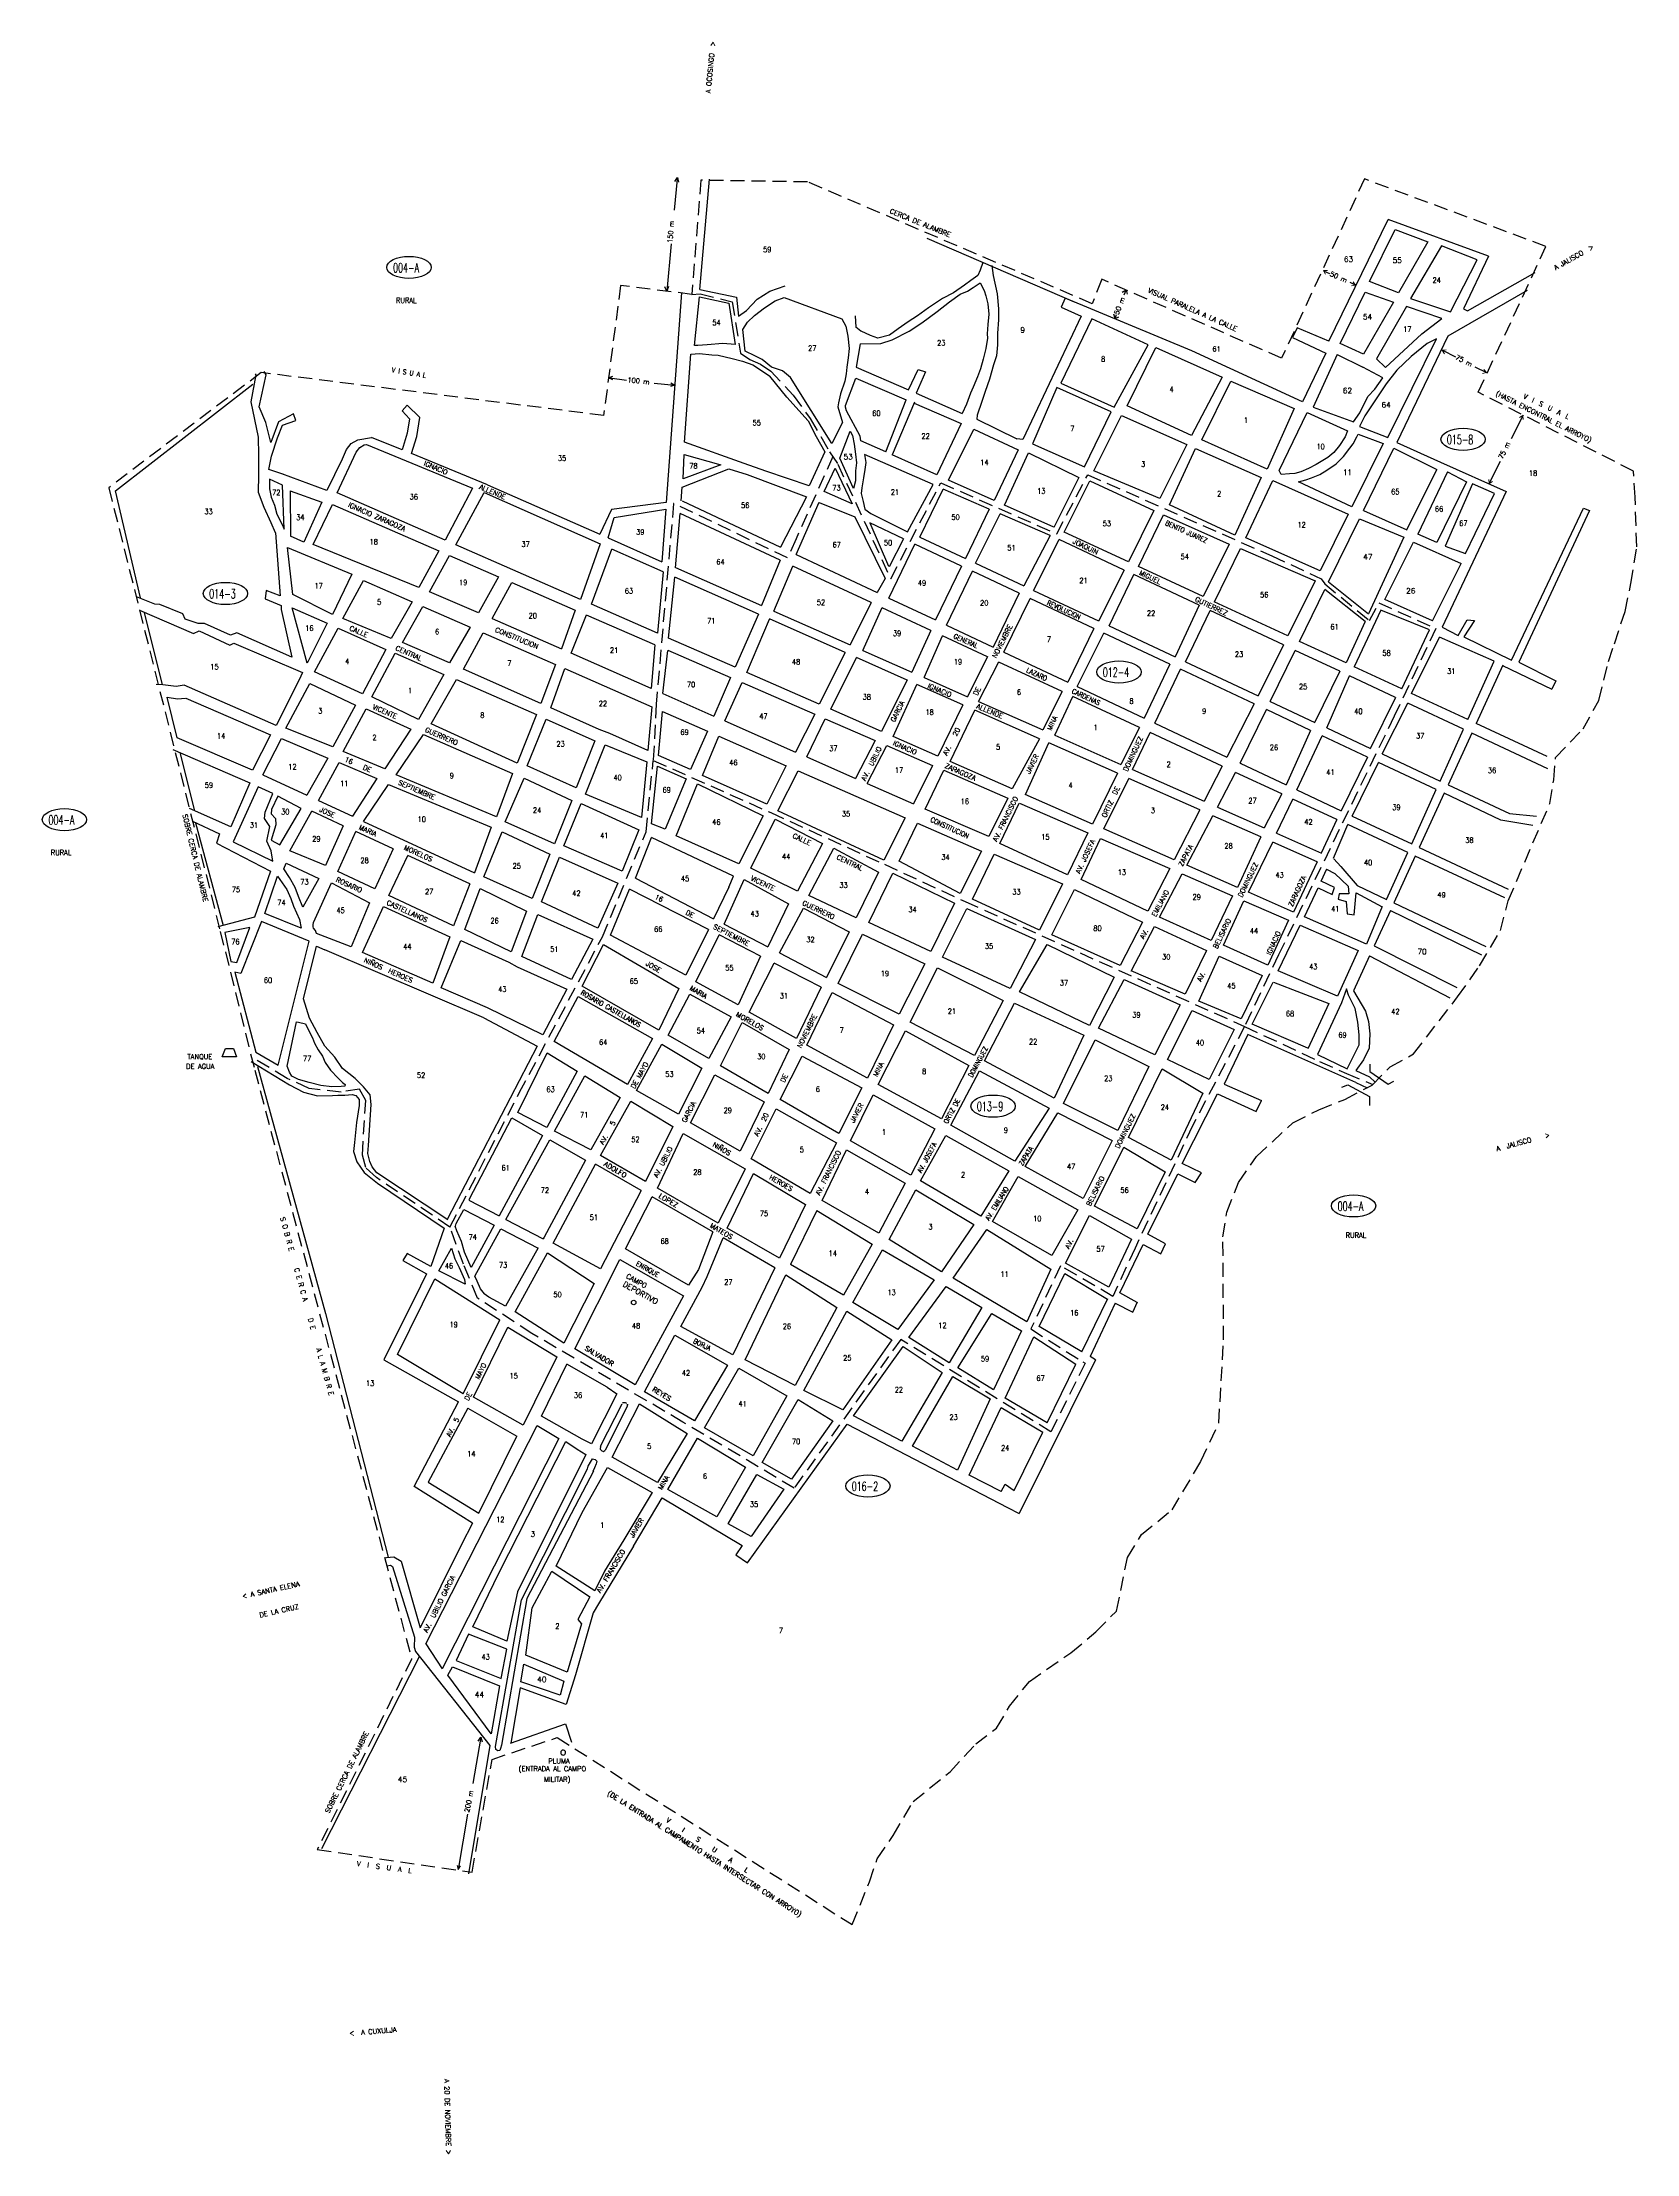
# Model space of a CAD drawing. Extents: x 601427 to 603706, y 1848435 to 1851452.
import ezdxf

# ---------------------------------------------------------------- set-up
doc = ezdxf.new("R2010")
doc.units = 0
doc.header["$LTSCALE"] = 80
doc.header["$MEASUREMENT"] = 0
doc.linetypes.add('HIDDEN', pattern=[0.375, 0.25, -0.125])
doc.layers.get('0').update_dxf_attribs({"linetype": 'CONTINUOUS'})
for name, color, linetype in [('4', 9, 'CONTINUOUS'), ('C', 1, 'CONTINUOUS'), ('D', 6, 'CONTINUOUS'), ('F', 15, 'CONTINUOUS'), ('L', 14, 'CONTINUOUS')]:
    doc.layers.add(name, color=color, linetype=linetype)
doc.styles.add('ROMANS', font='romans', dxfattribs={"height": 7})

# ---------------------------------------------------------------- blocks, each defined once
blk = doc.blocks.new('ELL')
blk.add_circle((0, 0), 1)

msp = doc.modelspace()

# ---------------------------------------------------------------- linework, layer by layer
at = {"layer": '4', "color": 9, "linetype": 'HIDDEN'}
for points in [[(602584.583155, 1848762.412039), (602609.202018, 1848823.488678), (602620.485663, 1848856.336618), (602643.052953, 1848889.697808), (602671.943154, 1848938.297933), (602724.383979, 1848980.844335), (602761.234289, 1849020.55431), (602790.998, 1849043.245725), (602809.423155, 1849074.44642), (602837.769547, 1849109.901755), (602897.29697, 1849151.029943), (602932.72996, 1849180.812425), (602962.493671, 1849210.594906), (602978.084187, 1849287.17843), (602997.926661, 1849319.797338), (603041.863569, 1849355.252673), (603083.06597, 1849424.526943), (603108.578646, 1849479.509985), (603115.447443, 1849598.312631), (603114.454881, 1849745.152265), (603120.015028, 1849780.389413), (603136.69547, 1849823.044908), (603162.642824, 1849860.136643), (603214.537532, 1849908.355899), (603251.605181, 1849926.901767), (603288.67283, 1849941.738461), (603327.593861, 1849962.138915), (603353.541215, 1849988.103129), (603386.902099, 1850006.648997), (603449.917102, 1850088.250814), (603481.424603, 1850132.760896), (603511.078722, 1850182.834739), (603522.199017, 1850225.490234), (603581.660915, 1850364.584241), (603587.257285, 1850398.184989), (603590.055471, 1850430.385706), (603629.230064, 1850470.98661), (603651.615546, 1850511.587514), (603665.606473, 1850567.588761), (603674.001029, 1850592.789322), (603689.224005, 1850639.06308), (603697.619023, 1850678.663962), (603706.01404, 1850731.465138), (603703.615463, 1850802.266715), (603701.216887, 1850839.467543), (603479.348575, 1850952.270055), (603576.250044, 1851160.492874), (603316.888172, 1851256.985932), (603198.291077, 1851000.780226), (602941.227879, 1851113.562323), (602927.616489, 1851078.757082), (602520.787162, 1851252.783286), (602368.218233, 1851255.113163), (602355.462357, 1851092.018622), (602253.415346, 1851104.782542), (602229.320913, 1850918.996587), (601739.782693, 1850980.295879), (601522.000451, 1850815.66478), (601681.31428, 1850181.707441), (601730.623066, 1849983.248476), (601954.775979, 1849141.975196), (601819.947655, 1848869.605494), (602041.185176, 1848837.511), (602069.787668, 1848998.633567), (602162.950072, 1849029.713047), (602584.583155, 1848762.412039)], [(602355.462357, 1851092.018622), (602367.077068, 1851092.947198), (602412.939462, 1851081.6162), (602424.791534, 1851007.964712), (602438.181401, 1850999.034733), (602453.698778, 1850992.380039), (602468.107771, 1850982.397999), (602500.250909, 1850948.015415), (602524.635359, 1850914.741947), (602552.34496, 1850867.049975), (602563.962459, 1850849.579411), (602639.668967, 1850685.670817), (602711.246029, 1850822.72044), (602877.112106, 1850749.719133), (602921.15353, 1850834.36408), (603184.147875, 1850718.434226), (603254.901493, 1850685.583414), (603260.11925, 1850678.272885), (603323.775889, 1850626.054816), (603337.342057, 1850651.119489), (603418.73907, 1850614.566841), (603359.256638, 1850489.243476), (603193.975439, 1850148.141781), (603145.523089, 1850045.877303), (603252.717718, 1849995.707127), (603290.956738, 1849978.774692), (603328.638906, 1849963.184639)], [(602556.9457, 1850860.131316), (602504.373433, 1850742.925361), (602492.096073, 1850715.725075), (602329.205836, 1850793.288524), (602304.491456, 1850506.640993), (602300.17005, 1850426.130109), (602468.092082, 1850351.522387), (602630.521338, 1850277.700009), (602746.076606, 1850224.356237), (603145.523089, 1850045.877303), (603071.074242, 1849904.062343), (602988.861399, 1849729.247604), (602957.24651, 1849660.233606), (602882.439843, 1849703.979447), (602839.821229, 1849613.729503), (602914.288193, 1849566.457376), (602917.667796, 1849564.766429), (602868.663561, 1849466.691518), (602654.05881, 1849598.585364), (602501.58863, 1849386.093551), (602342.629881, 1849480.650681), (602126.616578, 1849607.312831), (602049.039614, 1849657.841229), (602028.760615, 1849706.315036), (602009.608228, 1849759.298034), (602108.749999, 1849950.938666), (602227.496601, 1850174.01636), (602289.838129, 1850324.001519), (602300.17005, 1850426.130109)], [(602009.608228, 1849759.298034), (601904.395724, 1849829.870898), (601889.219352, 1849844.253993), (601884.426814, 1849861.833332), (601889.219352, 1849940.141296), (601880.386888, 1849956.482968), (601854.109141, 1849952.242044), (601808.335002, 1849957.331152), (601776.97124, 1849971.750293), (601725.855115, 1850002.43862)]]:
    msp.add_lwpolyline(points, dxfattribs=at)
at = {"layer": 'D', "color": 6, "linetype": 'CONTINUOUS'}
msp.add_circle((602272.251358, 1849651.397848), 3.271775, dxfattribs=at)
at = {"layer": 'F'}
for p, q in [((602366.8125, 1851099.125), (602380.5625, 1851256.5)), ((603265.875, 1851025.25), (603350.875, 1851198.875)), ((603324.1875, 1851110.25), (603360.75, 1851184.625)), ((603494.0625, 1851146.5), (603350.875, 1851198.875)), ((603360.75, 1851184.625), (603407.5, 1851167)), ((603407.5, 1851167), (603365.5625, 1851094.125)), ((602340.8125, 1851094.125), (602318.875, 1850794.75)), ((603282.25, 1851021.875), (603318, 1851095)), ((603318, 1851095), (603358.375, 1851080.875)), ((603365.5625, 1851094.125), (603324.1875, 1851110.25)), ((602589, 1851061.25), (602589.625, 1851045)), ((603358.375, 1851080.875), (603315.5, 1851006.375)), ((602597.0625, 1851039.625), (602589.625, 1851045)), ((602345, 1850881), (602353.75, 1851006.75)), ((602353.75, 1851006.75), (602366.1875, 1851007.75)), ((602366.1875, 1851007.75), (602384, 1851005.875)), ((602384, 1851005.875), (602393.1875, 1851005.125)), ((602393.1875, 1851005.125), (602413, 1851000.25)), ((602413, 1851000.25), (602427.8125, 1850996.625)), ((602977.625, 1850932.625), (603018.625, 1851016.125)), ((603018.625, 1851016.125), (603113.3125, 1850973.625)), ((603315.5, 1851006.375), (603282.25, 1851021.875)), ((602427.8125, 1850996.625), (602442.75, 1850991.5)), ((602442.75, 1850991.5), (602456.25, 1850982.125)), ((602456.25, 1850982.125), (602466.625, 1850975.375)), ((602575, 1850933.375), (602589.625, 1850972.375)), ((602589.625, 1850972.375), (602661.875, 1850941.375)), ((602590.1875, 1850988.125), (602665.125, 1850955.75)), ((602665.125, 1850955.75), (602678.8125, 1850984.875)), ((602689.25, 1850981.5), (602676.125, 1850951)), ((602678.8125, 1850984.875), (602689.25, 1850981.5)), ((603113.3125, 1850973.625), (603069.6875, 1850890.25)), ((602676.125, 1850951), (602741.875, 1850922)), ((602877.125, 1850959), (602842.1875, 1850878.375)), ((602954.75, 1850924.375), (602877.125, 1850959)), ((603084.25, 1850884.25), (603125.9375, 1850967.875)), ((603125.9375, 1850967.875), (603216.3125, 1850928.875)), ((602521.5625, 1850911.5), (602532.9375, 1850889.125)), ((602575.0625, 1850930.875), (602575, 1850933.375)), ((602576.375, 1850925.625), (602575.0625, 1850930.875)), ((602595.8125, 1850889.625), (602576.375, 1850925.625)), ((602672.9375, 1850936.625), (602740.3125, 1850907.75)), ((602916.5625, 1850845.625), (602954.75, 1850924.375)), ((602930.125, 1850839.875), (602969.625, 1850918.875)), ((602969.625, 1850918.875), (603062.9375, 1850877.5)), ((603069.6875, 1850890.25), (602977.625, 1850932.625)), ((603216.3125, 1850928.875), (603177.5, 1850842.5)), ((603194.875, 1850840.5), (603234.8125, 1850923.25)), ((603234.8125, 1850923.25), (603292.75, 1850897.125)), ((601941.375, 1850870), (601897.625, 1850887.5)), ((601948.25, 1850893.875), (601941.375, 1850870)), ((601954.75, 1850864.875), (601962.125, 1850888.75)), ((602430.25, 1850850.5), (602345, 1850881)), ((602532.9375, 1850889.125), (602545.25, 1850867.125)), ((602597.125, 1850882.875), (602595.8125, 1850889.625)), ((602740.3125, 1850907.75), (602705.75, 1850834.125)), ((602722.4375, 1850826.625), (602758.3125, 1850899.625)), ((602758.3125, 1850899.625), (602822, 1850870)), ((603177.5, 1850842.5), (603084.25, 1850884.25)), ((603289.375, 1850888.625), (603281.1875, 1850876.125)), ((603292.75, 1850897.125), (603289.375, 1850888.625)), ((603295.9375, 1850872.375), (603300.75, 1850878.5)), ((603300.75, 1850878.5), (603305.9375, 1850888.5)), ((603305.9375, 1850888.5), (603307.5625, 1850892.125)), ((603307.5625, 1850892.125), (603343.625, 1850878.75)), ((601855.5625, 1850856.75), (601833.5, 1850812)), ((601848.625, 1850808.5), (601875.375, 1850866.375)), ((601861.5, 1850870.125), (601855.5625, 1850856.75)), ((601890.5, 1850877.375), (602041.625, 1850815.25)), ((602342.924181, 1850828.234362), (602344.470116, 1850863.257556)), ((602397.031672, 1850848.321188), (602342.924181, 1850828.234362)), ((602344.470116, 1850863.257556), (602397.031672, 1850848.321188)), ((602545.25, 1850867.125), (602523.125, 1850818.25)), ((602822, 1850870), (602787.4375, 1850797.375)), ((602802.4375, 1850790.75), (602836.4375, 1850865.625)), ((602836.4375, 1850865.625), (602908.375, 1850830.25)), ((602842.1875, 1850878.375), (602916.5625, 1850845.625)), ((603062.9375, 1850877.5), (603024.5, 1850800.125)), ((603037.875, 1850791.25), (603075.375, 1850872)), ((603075.375, 1850872), (603168.9375, 1850830.5)), ((603247.8125, 1850849), (603236.6875, 1850843.125)), ((603257.4375, 1850854.5), (603247.8125, 1850849)), ((603264.4375, 1850859.125), (603257.4375, 1850854.5)), ((603263.125, 1850841), (603276.375, 1850850)), ((603273, 1850865.875), (603264.4375, 1850859.125)), ((603281.1875, 1850876.125), (603273, 1850865.875)), ((603276.375, 1850850), (603286.6875, 1850860.25)), ((603286.6875, 1850860.25), (603295.9375, 1850872.375)), ((601833.5, 1850812), (601769.375, 1850835.75)), ((602341.623801, 1850816.474307), (602408.36848, 1850842.655674)), ((602408.36848, 1850842.655674), (602434.5, 1850834.5)), ((602434.5, 1850834.5), (602519.1875, 1850802.875)), ((602523.125, 1850818.25), (602461.0625, 1850839.375)), ((602908.375, 1850830.25), (602872.6875, 1850759.125)), ((602887.75, 1850752.375), (602924.125, 1850825.625)), ((602924.125, 1850825.625), (603015.875, 1850783.125)), ((603024.5, 1850800.125), (602930.125, 1850839.875)), ((603168.9375, 1850830.5), (603131.3125, 1850748.125)), ((603147.375, 1850744), (603185.875, 1850826)), ((603185.875, 1850826), (603293.5, 1850777.75)), ((603197.6875, 1850834.875), (603194.875, 1850840.5)), ((603209.8125, 1850835.375), (603197.6875, 1850834.875)), ((603217.4375, 1850836.125), (603209.8125, 1850835.375)), ((603225.9375, 1850838.625), (603217.4375, 1850836.125)), ((603222.5625, 1850824.125), (603233.0625, 1850826.875)), ((603298.875, 1850788.5), (603222.5625, 1850824.125)), ((603236.6875, 1850843.125), (603225.9375, 1850838.625)), ((603233.0625, 1850826.875), (603241.25, 1850829.75)), ((603241.25, 1850829.75), (603252.9375, 1850834.875)), ((603252.9375, 1850834.875), (603263.125, 1850841)), ((603377.1875, 1850755.375), (603420.375, 1850841.875)), ((603435.5625, 1850838.25), (603392.9375, 1850749.25)), ((601781.25, 1850811.375), (601826.5, 1850795)), ((601826.5, 1850795), (601800.5625, 1850738.125)), ((601814.3125, 1850734.625), (601841.5625, 1850791.75)), ((602041.625, 1850815.25), (602002.9375, 1850740.75)), ((602018, 1850734.125), (602058.5, 1850808.875)), ((602340, 1850797.25), (602341.623801, 1850816.474307)), ((602519.1875, 1850802.875), (602482, 1850730.875)), ((602504.4375, 1850720.375), (602537.25, 1850794.875)), ((602681.25, 1850745), (602714.8125, 1850813.875)), ((603131.3125, 1850748.125), (603037.875, 1850791.25)), ((602318.1875, 1850784.875), (602312.6875, 1850710)), ((602331.8125, 1850701.5), (602338.5, 1850778.875)), ((602780.5, 1850785.25), (602746.6875, 1850714.375)), ((602760.8125, 1850707.75), (602796.0625, 1850778.5)), ((603015.875, 1850783.125), (602979.625, 1850709.75)), ((602993.875, 1850703), (603029.5625, 1850777.125)), ((603029.5625, 1850777.125), (603123.625, 1850734.875)), ((603315.25, 1850783), (603377.1875, 1850755.375)), ((601760.125, 1850751.5), (601767.0625, 1850661.375)), ((601784.8125, 1850663), (601777.3125, 1850730.125)), ((601777.3125, 1850730.125), (601869.25, 1850692.375)), ((601800.5625, 1850738.125), (601781.625, 1850746.5)), ((601965.3125, 1850673.125), (601814.3125, 1850734.625)), ((602224.375, 1850735.375), (602196.25, 1850656)), ((602211.8125, 1850649.25), (602240.9375, 1850728)), ((602636.9375, 1850658.125), (602674.1875, 1850735.125)), ((602867.5, 1850747.25), (602829.9375, 1850675.375)), ((602843.6875, 1850669), (602880.4375, 1850741.625)), ((603123.625, 1850734.875), (603086.4375, 1850660.125)), ((603102.1875, 1850652.75), (603139.8125, 1850728.75)), ((603139.8125, 1850728.75), (603246.375, 1850682.625)), ((603253.375, 1850696.75), (603147.375, 1850744)), ((601993.5, 1850725.625), (601965.3125, 1850673.125)), ((601980.5, 1850666.875), (602009.125, 1850718.875)), ((602481.75, 1850712.25), (602454.875, 1850647.25)), ((602472.75, 1850639.375), (602499.6875, 1850703.875)), ((602740.6875, 1850703.75), (602703.4375, 1850626.75)), ((602973.1875, 1850698.125), (602936.75, 1850625.25)), ((601869.25, 1850692.375), (601841.875, 1850634.75)), ((601856.5, 1850629), (601886.125, 1850683.375)), ((602079.0625, 1850688.5), (602050.4375, 1850636.75)), ((602069.9375, 1850628.875), (602098.125, 1850680.25)), ((602314.4375, 1850695.5), (602306.3125, 1850607.75)), ((602322.0625, 1850600.875), (602331.1875, 1850688)), ((602719.125, 1850619.375), (602756.375, 1850696.375)), ((602951.9375, 1850618.25), (602987, 1850691.625)), ((603246.25, 1850682.5), (603245.5625, 1850683)), ((601768.125, 1850647.375), (601768.5625, 1850641.625)), ((601768.5625, 1850641.625), (601783.375, 1850573.75)), ((601805.6875, 1850565), (601784.0625, 1850644.25)), ((601784.0625, 1850644.25), (601833.875, 1850622)), ((601841.875, 1850634.75), (601784.8125, 1850663)), ((601955.6875, 1850652.875), (601925.5, 1850600.25)), ((601942, 1850594.5), (601971, 1850646.125)), ((602050.4375, 1850636.75), (601980.5, 1850666.875)), ((602188.6875, 1850640.875), (602168.875, 1850585.375)), ((602611.8125, 1850651.625), (602581.4375, 1850591.375)), ((602599.625, 1850583.25), (602627.4375, 1850644.375)), ((602823.125, 1850665), (602786.25, 1850587.875)), ((602801.4375, 1850580.75), (602838.9375, 1850657.5)), ((603080.625, 1850647.75), (603046.125, 1850574.125)), ((603060.9375, 1850567.125), (603096, 1850640.5)), ((603414.0625, 1850625.5), (603346.0625, 1850656.25)), ((601833.875, 1850622), (601805.6875, 1850565)), ((601816.1875, 1850552.875), (601849.875, 1850615)), ((601849.875, 1850615), (601917.9375, 1850584.75)), ((601925.5, 1850600.25), (601856.5, 1850629)), ((602038.6875, 1850616.5), (602008.75, 1850565.625)), ((602028.75, 1850556.625), (602057.1875, 1850608.375)), ((602182.9375, 1850579.125), (602204.8125, 1850633.875)), ((602450.4375, 1850635.125), (602417.375, 1850559.125)), ((602434.125, 1850551.75), (602466.1875, 1850628.125)), ((602697.125, 1850611.875), (602669.9375, 1850552.25)), ((602930.125, 1850614.625), (602892.875, 1850537.75)), ((602906, 1850531.5), (602944.125, 1850608)), ((603317.625, 1850624.375), (603290.4375, 1850565.375)), ((601917.9375, 1850584.75), (601884.5, 1850521.25)), ((601898.1875, 1850516.75), (601931.5, 1850579.125)), ((601931.5, 1850579.125), (602000.6875, 1850548.75)), ((602008.75, 1850565.625), (601942, 1850594.5)), ((602302.5625, 1850591.375), (602297.1875, 1850528.875)), ((602313.8125, 1850521.625), (602321, 1850583.375)), ((602574.5625, 1850580.125), (602537.5, 1850506.5)), ((602687.3125, 1850544.625), (602713.8125, 1850604.125)), ((603383.9375, 1850521.875), (603424.125, 1850602.25)), ((601884.5, 1850521.25), (601816.1875, 1850552.875)), ((602000.6875, 1850548.75), (601964.625, 1850484.75)), ((602139.4375, 1850507.375), (602028.75, 1850556.625)), ((602160.3125, 1850563.125), (602139.4375, 1850507.375)), ((602153.8125, 1850501.375), (602173.875, 1850557.25)), ((602553.9375, 1850499.25), (602590.8125, 1850573)), ((602777.75, 1850574.375), (602749.4375, 1850517.125)), ((602764.875, 1850510.375), (602794.125, 1850566.75)), ((603038.625, 1850563.5), (603001.75, 1850486.5)), ((603017, 1850479.375), (603053.8125, 1850556.375)), ((603281.375, 1850553.5), (603246, 1850480.5)), ((603263, 1850472.5), (603295.5625, 1850546.875)), ((603514.25, 1850561.5), (603584.6875, 1850528.125)), ((601775, 1850472.375), (601809.4375, 1850535.75)), ((601809.4375, 1850535.75), (601874.75, 1850505.25)), ((601964.625, 1850484.75), (601898.1875, 1850516.75)), ((601982.9375, 1850478.25), (602018.75, 1850541.875)), ((602018.75, 1850541.875), (602133.4375, 1850491.75)), ((602410.6875, 1850544.375), (602387, 1850489.375)), ((602402.4375, 1850482.5), (602427.1875, 1850537.25)), ((602662.9375, 1850541), (602626.625, 1850467.375)), ((602643.25, 1850460.125), (602677.125, 1850534.625)), ((602884.5, 1850524.625), (602856.9375, 1850469.625)), ((602874.0625, 1850462.125), (602900, 1850517.375)), ((601631.875, 1850515.25), (601753.0625, 1850462.75)), ((601874.75, 1850505.25), (601842.375, 1850445.375)), ((601856.875, 1850438.875), (601889.625, 1850500)), ((601889.625, 1850500), (601953.6875, 1850470.875)), ((602133.4375, 1850491.75), (602105.6875, 1850422.375)), ((602222.875, 1850470.375), (602153.8125, 1850501.375)), ((602298.25, 1850502.625), (602292.25, 1850440.25)), ((602307.875, 1850432.875), (602313.5, 1850496)), ((602531.25, 1850492), (602503.75, 1850438)), ((602742.8125, 1850505.5), (602707.125, 1850432.125)), ((602724.5, 1850424.5), (602759.6875, 1850498)), ((603361.3125, 1850516), (603325.1875, 1850443.375)), ((603342.125, 1850435.375), (603378.6875, 1850507.875)), ((601727.375, 1850412.125), (601619.875, 1850458.5)), ((601753.0625, 1850462.75), (601727.375, 1850412.125)), ((601742.1875, 1850405.375), (601768.625, 1850457.375)), ((601768.625, 1850457.375), (601834.875, 1850429.375)), ((601842.375, 1850445.375), (601775, 1850472.375)), ((601953.6875, 1850470.875), (601916.4375, 1850414.25)), ((601932.5625, 1850405.625), (601971.75, 1850463.25)), ((601971.75, 1850463.25), (602098.8125, 1850407.25)), ((602105.6875, 1850422.375), (601982.9375, 1850478.25)), ((602120, 1850418.5), (602147, 1850485)), ((602147, 1850485), (602216.75, 1850454)), ((602238, 1850464.625), (602222.875, 1850470.375)), ((602292.25, 1850440.25), (602238, 1850464.625)), ((602377.6875, 1850467.875), (602353.3125, 1850413)), ((602370.4375, 1850404.625), (602394.125, 1850460.625)), ((602519.5, 1850431), (602545.9375, 1850485.625)), ((602852.1875, 1850457), (602813.1875, 1850385.625)), ((602995, 1850473.125), (602968.4375, 1850420.375)), ((602985.3125, 1850413), (603010.5625, 1850465.875)), ((603239.875, 1850468.875), (603205.0625, 1850391)), ((603219.9375, 1850384), (603256.25, 1850461.125)), ((601613.375, 1850441.875), (601723.625, 1850394)), ((601834.875, 1850429.375), (601805.0625, 1850376.25)), ((601916.4375, 1850414.25), (601856.875, 1850438.875)), ((602216.75, 1850454), (602189.875, 1850387.125)), ((602203.4375, 1850378), (602231.375, 1850448.375)), ((602231.375, 1850448.375), (602291, 1850423.875)), ((602353.3125, 1850413), (602307.875, 1850432.875)), ((602617.4375, 1850454.625), (602589.125, 1850400.375)), ((602605.9375, 1850393), (602633.9375, 1850447.375)), ((602832.0625, 1850377.375), (602865.8125, 1850451)), ((603321.1875, 1850430.625), (603283.6875, 1850354)), ((601742.1875, 1850405.375), (601805.0625, 1850376.25)), ((601821.5625, 1850368.625), (601851.25, 1850423)), ((601851.25, 1850423), (601905.1875, 1850400)), ((601905.1875, 1850400), (601870.125, 1850346.25)), ((602076.125, 1850345.5), (601932.5625, 1850405.625)), ((602098.8125, 1850407.25), (602076.125, 1850345.5)), ((602088.4375, 1850338.125), (602115.625, 1850400.875)), ((602115.625, 1850400.875), (602183.625, 1850369)), ((602189.875, 1850387.125), (602120, 1850418.5)), ((602291, 1850423.875), (602283.4375, 1850344.375)), ((602297.75, 1850335.625), (602306.0625, 1850417.875)), ((602306.0625, 1850417.875), (602347.0625, 1850399.625)), ((602347.0625, 1850399.625), (602317, 1850327.625)), ((602462.6875, 1850363.375), (602370.4375, 1850404.625)), ((602490.125, 1850418.625), (602462.6875, 1850363.375)), ((602478.4375, 1850353.875), (602507.125, 1850411.125)), ((602699.3125, 1850419), (602672.25, 1850363.875)), ((602688.9375, 1850356.5), (602715.3125, 1850412.125)), ((602963.625, 1850407.625), (602928.25, 1850335.125)), ((602944.3125, 1850328.125), (602980.125, 1850400.375)), ((603139.875, 1850421.625), (603140.4375, 1850422.625)), ((603299.375, 1850346.625), (603337.0625, 1850423.125)), ((601821.5625, 1850368.625), (601870.125, 1850346.25)), ((601886.1875, 1850338.875), (601921.625, 1850391.75)), ((601921.625, 1850391.75), (602068.625, 1850330.5)), ((602183.625, 1850369), (602159.0625, 1850307)), ((602283.4375, 1850344.375), (602203.4375, 1850378)), ((602332.75, 1850318.375), (602363.5, 1850392.5)), ((602363.5, 1850392.5), (602457.375, 1850346.875)), ((602807.1875, 1850372.125), (602779.9375, 1850317.25)), ((603198.5, 1850378.375), (603173.625, 1850329.75)), ((603190.9375, 1850322.125), (603214.4375, 1850370.875)), ((601780.5625, 1850297), (601812, 1850353.375)), ((601856.8125, 1850332.75), (601812, 1850353.375)), ((601886.1875, 1850338.875), (602044.5625, 1850265.625)), ((602159.0625, 1850307), (602088.4375, 1850338.125)), ((602172.1875, 1850304.25), (602197.125, 1850364.375)), ((602197.125, 1850364.375), (602279.8125, 1850326.75)), ((602317, 1850327.625), (602297.75, 1850335.625)), ((602457.375, 1850346.875), (602422.6875, 1850278.125)), ((602439.5625, 1850271.875), (602474.4375, 1850342.125)), ((602474.4375, 1850342.125), (602542.011915, 1850307.399026)), ((602629.89517, 1850283.54596), (602478.4375, 1850353.875)), ((602651.875, 1850282.125), (602677.8125, 1850336.25)), ((602779.9375, 1850317.25), (602688.9375, 1850356.5)), ((602795.6875, 1850307.5), (602823.4375, 1850365.125)), ((603277.375, 1850341.625), (603254.75, 1850293.75)), ((601856.8125, 1850332.75), (601831.875, 1850275.875)), ((601849.4375, 1850267.125), (601874.9375, 1850324.625)), ((601928.375, 1850299.875), (601874.875, 1850324.5)), ((602068.625, 1850330.5), (602044.5625, 1850265.625)), ((602058.0625, 1850259.5), (602084.3125, 1850324.125)), ((602084.3125, 1850324.125), (602152.1875, 1850291.875)), ((602279.8125, 1850326.75), (602255.75, 1850267.75)), ((602274.9375, 1850257.75), (602297.8125, 1850316)), ((602415, 1850260.625), (602297.8125, 1850316)), ((602422.6875, 1850278.125), (602332.75, 1850318.375)), ((602542.011915, 1850307.399026), (602506.5, 1850239.125)), ((602892.1875, 1850262.5), (602795.6875, 1850307.5)), ((602921.3125, 1850322.625), (602892.1875, 1850262.5)), ((602911.625, 1850255.75), (602939.5, 1850314.625)), ((603168.75, 1850316.75), (603135.375, 1850244.375)), ((603150.875, 1850237.625), (603186, 1850309.125)), ((603272.5, 1850286.25), (603292.875, 1850334.375)), ((601831.875, 1850275.875), (601780.5625, 1850297)), ((601928.375, 1850299.875), (601902.375, 1850242.375)), ((601922.3125, 1850233), (601949.3125, 1850290.375)), ((602038.125, 1850249.5), (601949.3125, 1850290.375)), ((602152.1875, 1850291.875), (602127.1875, 1850228.75)), ((602140.4375, 1850224.125), (602166.0625, 1850288)), ((602166.0625, 1850288), (602249.4375, 1850250.625)), ((602255.75, 1850267.75), (602172.1875, 1850304.25)), ((602522.625, 1850233), (602558.501851, 1850300.703393)), ((602558.501851, 1850300.703393), (602622.375, 1850266.375)), ((602738.875, 1850235.75), (602651.875, 1850282.125)), ((602769.25, 1850296.25), (602738.875, 1850235.75)), ((602756.4375, 1850228), (602787.375, 1850292.25)), ((602787.375, 1850292.25), (602885.0625, 1850249.5)), ((603249.0625, 1850281.125), (603215.25, 1850209.375)), ((601814.5, 1850194.375), (601840.1875, 1850251.25)), ((601840.1875, 1850251.25), (601894.6875, 1850222.75)), ((601902.375, 1850242.375), (601849.4375, 1850267.125)), ((602038.125, 1850249.5), (602014.625, 1850189.875)), ((602127.1875, 1850228.75), (602058.0625, 1850259.5)), ((602249.4375, 1850250.625), (602220.75, 1850186.125)), ((602274.9375, 1850257.75), (602386.375, 1850199.875)), ((602408.1875, 1850245), (602386.375, 1850199.875)), ((602401.625, 1850192), (602430.25, 1850256.125)), ((602408.1875, 1850245), (602415, 1850260.625)), ((602415, 1850260.625), (602415, 1850260.625)), ((602430.25, 1850256.125), (602493.5625, 1850221)), ((602506.5, 1850239.125), (602439.5625, 1850271.875)), ((602622.375, 1850266.375), (602590.1875, 1850201.125)), ((602608.5, 1850194.375), (602642.5, 1850264.75)), ((602642.5, 1850264.75), (602730.875, 1850222)), ((602885.0625, 1850249.5), (602852.1875, 1850183.5)), ((603007.25, 1850210.5), (602911.625, 1850255.75)), ((603254.75, 1850253.75), (603263.0625, 1850271.25)), ((603273.8125, 1850244.375), (603254.75, 1850253.75)), ((601894.6875, 1850222.75), (601868.1875, 1850159.875)), ((601884.8125, 1850151.625), (601914.8125, 1850217.125)), ((601914.8125, 1850217.125), (602009.625, 1850173.75)), ((602014.625, 1850189.875), (601922.3125, 1850233)), ((602031.0625, 1850184.375), (602052.75, 1850242.875)), ((602052.75, 1850242.875), (602118.9375, 1850210.875)), ((602220.75, 1850186.125), (602140.4375, 1850224.125)), ((602239.0625, 1850176.5), (602266.4375, 1850242)), ((602379.25, 1850184.375), (602266.4375, 1850242)), ((602493.5625, 1850221), (602463.75, 1850159.75)), ((602480.875, 1850150.875), (602514.9375, 1850214.875)), ((602514.9375, 1850214.875), (602580.375, 1850181)), ((602590.1875, 1850201.125), (602522.625, 1850233)), ((602730.875, 1850222), (602697, 1850152.875)), ((602852.1875, 1850183.5), (602756.4375, 1850228)), ((602870.0625, 1850176.75), (602902.375, 1850241.625)), ((602902.375, 1850241.625), (602999.375, 1850195.125)), ((603128, 1850232.75), (603097.6875, 1850168.5)), ((603115.125, 1850162.125), (603144.5, 1850225.625)), ((603231.0625, 1850202.375), (603250.8125, 1850244)), ((603250.8125, 1850244), (603270.4375, 1850234.625)), ((603270.4375, 1850234.625), (603273.8125, 1850244.375)), ((601813.875, 1850191), (601814.5, 1850194.375)), ((601813.875, 1850188.5), (601813.875, 1850191)), ((601814.5625, 1850186.375), (601813.875, 1850188.5)), ((601817.625, 1850182.875), (601814.5625, 1850186.375)), ((602118.9375, 1850210.875), (602096.875, 1850152.5)), ((602112.25, 1850145.75), (602135.3125, 1850206.125)), ((602135.3125, 1850206.125), (602213.625, 1850170.625)), ((602401.625, 1850192), (602463.75, 1850159.75)), ((602697, 1850152.875), (602608.5, 1850194.375)), ((602713.5625, 1850144.875), (602748.625, 1850214.625)), ((602748.625, 1850214.625), (602846.5625, 1850170)), ((603016.875, 1850188.75), (603091, 1850154.25)), ((603097.6875, 1850168.5), (603024, 1850202.25)), ((603208.3125, 1850197.875), (603178.5, 1850133.375)), ((603193.3125, 1850125.625), (603225.0625, 1850190.625)), ((601818.9375, 1850178.75), (601817.625, 1850182.875)), ((601868.1875, 1850159.875), (601818.9375, 1850178.75)), ((602009.625, 1850173.75), (601984.9375, 1850107.625)), ((601997.25, 1850101.25), (602025, 1850168.5)), ((602025, 1850168.5), (602093.6875, 1850137.875)), ((602096.875, 1850152.5), (602031.0625, 1850184.375)), ((602213.625, 1850170.625), (602183.5, 1850113)), ((602198.625, 1850103.625), (602229.25, 1850162.875)), ((602229.25, 1850162.875), (602336.6875, 1850100.375)), ((602346.6875, 1850119.125), (602239.0625, 1850176.5)), ((602379.25, 1850184.375), (602346.6875, 1850119.125)), ((602360.9375, 1850109.75), (602394.625, 1850176.625)), ((602453.4375, 1850146.5), (602394.625, 1850176.625)), ((602580.375, 1850181), (602548.0625, 1850116)), ((602564.5625, 1850107.375), (602599.125, 1850177.875)), ((602599.125, 1850177.875), (602688.4375, 1850135.625)), ((602846.5625, 1850170), (602810.5625, 1850100.375)), ((602823.75, 1850095.25), (602863.125, 1850163.25)), ((602863.125, 1850163.25), (602959.0625, 1850116.5)), ((602967.5, 1850132.875), (602870.0625, 1850176.75)), ((603178.5, 1850133.375), (603115.125, 1850162.125)), ((603330.6875, 1850161.125), (603448.75, 1850101.375)), ((601984.9375, 1850107.625), (601884.8125, 1850151.625)), ((602093.6875, 1850137.875), (602105.625, 1850131.25)), ((602105.625, 1850131.25), (602176.625, 1850099)), ((602183.5, 1850113), (602112.25, 1850145.75)), ((602453.4375, 1850146.5), (602421.4375, 1850076.75)), ((602437.5, 1850066.375), (602473.125, 1850136.5)), ((602540.375, 1850102.125), (602473.125, 1850136.5)), ((602480.875, 1850150.875), (602548.0625, 1850116)), ((602688.4375, 1850135.625), (602651.6875, 1850063.25)), ((602667.625, 1850052.125), (602706.6875, 1850129.75)), ((602706.6875, 1850129.75), (602800.375, 1850083)), ((602810.5625, 1850100.375), (602713.5625, 1850144.875)), ((603060.6875, 1850092), (602983.5, 1850125.25)), ((603091, 1850154.25), (603060.6875, 1850092)), ((603079.8125, 1850082), (603109.3125, 1850146.375)), ((603109.3125, 1850146.375), (603170.5625, 1850118.5)), ((603324.0625, 1850146.625), (603438.8125, 1850086.625)), ((602063.125, 1850072.5), (601997.25, 1850101.25)), ((602176.625, 1850099), (602142.4375, 1850034.125)), ((602308.375, 1850040.5), (602198.625, 1850103.625)), ((602336.6875, 1850100.375), (602308.375, 1850040.5)), ((602421.4375, 1850076.75), (602360.9375, 1850109.75)), ((602540.375, 1850102.125), (602505.125, 1850028.5)), ((602519.75, 1850019.25), (602556, 1850094.25)), ((602556, 1850094.25), (602643.5, 1850048.125)), ((602651.6875, 1850063.25), (602564.5625, 1850107.375)), ((602923.5625, 1850047.25), (602823.75, 1850095.25)), ((602936.5, 1850043.5), (602973.1875, 1850113.125)), ((602973.1875, 1850113.125), (603053.5625, 1850076.75)), ((603170.5625, 1850118.5), (603140.4375, 1850057)), ((603156.3125, 1850049.375), (603186.5, 1850109.25)), ((602142.4375, 1850034.125), (602063.125, 1850072.5)), ((602158.4375, 1850024.625), (602192.8125, 1850088.5)), ((602192.8125, 1850088.5), (602299.1875, 1850028.875)), ((602321.4375, 1850033.5), (602352.4375, 1850092.25)), ((602352.4375, 1850092.25), (602411.6875, 1850059.5)), ((602505.125, 1850028.5), (602437.5, 1850066.375)), ((602800.375, 1850083), (602759.3125, 1850004.375)), ((602773.875, 1849997), (602816.6875, 1850079)), ((602816.6875, 1850079), (602915.8125, 1850033.25)), ((603053.5625, 1850076.75), (603017, 1850005.25)), ((603035.4375, 1849998.75), (603070.6875, 1850068.5)), ((603070.6875, 1850068.5), (603130.75, 1850041.5)), ((603140.4375, 1850057), (603079.8125, 1850082)), ((602057.8125, 1850058.25), (602134.1875, 1850017.75)), ((602411.6875, 1850059.5), (602379.4375, 1850000)), ((602396.3125, 1849989.5), (602427.5, 1850051.625)), ((602427.5, 1850051.625), (602494.5625, 1850013.125)), ((602643.5, 1850048.125), (602606.5625, 1849972.25)), ((602621.875, 1849962.75), (602660.8125, 1850039.625)), ((602660.8125, 1850039.625), (602751.5, 1849990.125)), ((602759.3125, 1850004.375), (602667.625, 1850052.125)), ((603017, 1850005.25), (602936.5, 1850043.5)), ((603130.75, 1850041.5), (603094.6875, 1849970.125)), ((603150.125, 1850034.5), (603116.3125, 1849963.625)), ((603304.5625, 1849965.625), (603150.125, 1850034.5)), ((603236.0625, 1850014.75), (603156.3125, 1850049.375)), ((602134.1875, 1850017.75), (602005.625, 1849770.25)), ((602106.5625, 1849923), (602148.375, 1850008.125)), ((602148.375, 1850008.125), (602191.375, 1849981.875)), ((602263.5, 1849963.125), (602158.4375, 1850024.625)), ((602299.1875, 1850028.875), (602263.5, 1849963.125)), ((602276.25, 1849954.375), (602312.6875, 1850020.375)), ((602312.6875, 1850020.375), (602369.4375, 1849986.5)), ((602379.4375, 1850000), (602321.4375, 1850033.5)), ((602494.5625, 1850013.125), (602464.5625, 1849950.25)), ((602481.8125, 1849941.375), (602513, 1850003.625)), ((602513, 1850003.625), (602598.375, 1849958.375)), ((602606.5625, 1849972.25), (602519.75, 1850019.25)), ((602915.8125, 1850033.25), (602873.4375, 1849943.375)), ((602886.8125, 1849935.75), (602931.9375, 1850027)), ((602931.9375, 1850027), (603008.75, 1849988.625)), ((602202.375, 1849975.125), (602252.75, 1849944.375)), ((602369.4375, 1849986.5), (602336.4375, 1849920.625)), ((602353.25, 1849908.125), (602388.375, 1849977)), ((602388.375, 1849977), (602458.75, 1849938.375)), ((602464.5625, 1849950.25), (602396.3125, 1849989.5)), ((602751.5, 1849990.125), (602712, 1849913.75)), ((602725.5625, 1849904.625), (602766.4375, 1849982.625)), ((602766.4375, 1849982.625), (602866.3125, 1849929.25)), ((602873.4375, 1849943.375), (602773.875, 1849997)), ((603008.75, 1849988.625), (602964.1875, 1849897)), ((602979.6875, 1849887.25), (603027.6875, 1849985.375)), ((603027.6875, 1849985.375), (603085.625, 1849950.5)), ((603094.6875, 1849970.125), (603035.4375, 1849998.75)), ((602252.75, 1849944.375), (602211.0625, 1849869.375)), ((602336.4375, 1849920.625), (602276.25, 1849954.375)), ((602598.375, 1849958.375), (602565.5, 1849893)), ((602582.25, 1849882.5), (602614.5, 1849948.375)), ((602614.5, 1849948.375), (602702.875, 1849899.5)), ((602712, 1849913.75), (602621.875, 1849962.75)), ((603085.625, 1849950.5), (603040.5625, 1849854.875)), ((603056.3125, 1849850), (603106.625, 1849949.75)), ((603106.625, 1849949.75), (603162.1875, 1849924.375)), ((603116.3125, 1849963.625), (603169.5, 1849940.25)), ((602037.625, 1849799.75), (602098.125, 1849915.125)), ((602098.125, 1849915.125), (602141.8125, 1849890)), ((602148.125, 1849901.625), (602106.5625, 1849923)), ((602225, 1849861.5), (602268.1875, 1849939.25)), ((602268.1875, 1849939.25), (602328.1875, 1849903)), ((602458.75, 1849938.375), (602424.625, 1849867.5)), ((602439.9375, 1849856.875), (602475.8125, 1849928.25)), ((602475.8125, 1849928.25), (602562.125, 1849879.625)), ((602565.5, 1849893), (602481.8125, 1849941.375)), ((602866.3125, 1849929.25), (602816.875, 1849853.5)), ((602831.625, 1849845.75), (602878.4375, 1849922.5)), ((602878.4375, 1849922.5), (602955.9375, 1849882.875)), ((602964.1875, 1849897), (602886.8125, 1849935.75)), ((602152.25, 1849884.125), (602203.1875, 1849854.875)), ((602211.0625, 1849869.375), (602158.9375, 1849896.125)), ((602328.1875, 1849903), (602289.3125, 1849824.5)), ((602306.1875, 1849814.875), (602342.9375, 1849893)), ((602342.9375, 1849893), (602431.4375, 1849842.5)), ((602424.625, 1849867.5), (602353.25, 1849908.125)), ((602702.875, 1849899.5), (602668.1875, 1849833.375)), ((602682.1875, 1849825.5), (602718.625, 1849890.125)), ((602718.625, 1849890.125), (602808.4375, 1849839.5)), ((602816.875, 1849853.5), (602725.5625, 1849904.625)), ((602955.9375, 1849882.875), (602914.6875, 1849800.25)), ((603040.5625, 1849854.875), (602979.6875, 1849887.25)), ((602203.1875, 1849854.875), (602144.375, 1849744.75)), ((602289.3125, 1849824.5), (602225, 1849861.5)), ((602524.5, 1849807.125), (602439.9375, 1849856.875)), ((602562.125, 1849879.625), (602524.5, 1849807.125)), ((602541.625, 1849797.375), (602576.4375, 1849869.5)), ((602576.4375, 1849869.5), (602660.25, 1849822.125)), ((602668.1875, 1849833.375), (602582.25, 1849882.5)), ((602930.75, 1849788.875), (602972.6875, 1849873.625)), ((602972.6875, 1849873.625), (603031.875, 1849838.125)), ((602157.3125, 1849736), (602217.8125, 1849849.25)), ((602283, 1849811.5), (602217.8125, 1849849.25)), ((602431.4375, 1849842.5), (602393.1875, 1849764.875)), ((602768.3125, 1849774.75), (602682.1875, 1849825.5)), ((602808.4375, 1849839.5), (602768.3125, 1849774.75)), ((602785, 1849767.375), (602821.9375, 1849831.375)), ((602821.9375, 1849831.375), (602907.124135, 1849783.998476)), ((602914.6875, 1849800.25), (602831.625, 1849845.75)), ((603031.875, 1849838.125), (602992.0625, 1849756.5)), ((603007.0625, 1849748.875), (603050.1875, 1849835.5)), ((603050.1875, 1849835.5), (603075, 1849822.75)), ((603083.75, 1849836.625), (603056.3125, 1849850)), ((603075, 1849822.75), (603083.75, 1849836.625)), ((602037.625, 1849799.75), (602036.5, 1849797.5)), ((602283, 1849811.5), (602224.875, 1849699.375)), ((602260.4375, 1849728.25), (602298.4375, 1849802.625)), ((602385.375, 1849752.375), (602298.4375, 1849802.625)), ((602393.1875, 1849764.875), (602306.1875, 1849814.875)), ((602622.8125, 1849750.625), (602541.625, 1849797.375)), ((602660.25, 1849822.125), (602622.8125, 1849750.625)), ((602637.625, 1849741.25), (602675.75, 1849812.625)), ((602675.75, 1849812.625), (602758.3125, 1849763.125)), ((602017.3125, 1849760.375), (602018.5625, 1849764.125)), ((602018.5625, 1849764.125), (602029.5625, 1849784.375)), ((602534.087455, 1849782.804001), (602496.373139, 1849705.689629)), ((602534.087455, 1849782.804001), (602613.3125, 1849735)), ((602758.3125, 1849763.125), (602712.1875, 1849695.375)), ((602869.875, 1849718.375), (602785, 1849767.375)), ((602907.124135, 1849783.998476), (602869.875, 1849718.375)), ((602889.5, 1849707.75), (602923.625, 1849776)), ((602923.625, 1849776), (602983.9375, 1849741.75)), ((602992.0625, 1849756.5), (602930.75, 1849788.875)), ((602144.375, 1849744.75), (602142.9375, 1849742.25)), ((602224.875, 1849699.375), (602157.3125, 1849736)), ((602385.375, 1849752.375), (602364.9375, 1849698.5)), ((602377.25, 1849688.5), (602400.3125, 1849743.75)), ((602474.125, 1849701.125), (602400.3125, 1849743.75)), ((602613.3125, 1849735), (602571.9375, 1849661.875)), ((602712.1875, 1849695.375), (602637.625, 1849741.25)), ((602728.875, 1849686), (602777.125, 1849755.625)), ((602777.125, 1849755.625), (602868.375, 1849699.125)), ((602983.9375, 1849741.75), (602951.5625, 1849673.125)), ((602967.1875, 1849665.375), (603000.3125, 1849734.125)), ((603000.3125, 1849734.125), (603025.875, 1849721)), ((603032.25, 1849735.25), (603007.0625, 1849748.875)), ((602135.8125, 1849729.375), (602089, 1849646.125)), ((602102.875, 1849637.875), (602148.875, 1849722.25)), ((602148.875, 1849722.25), (602215.5625, 1849678.375)), ((602188.3125, 1849585.375), (602252.375, 1849713)), ((602252.375, 1849713), (602343.3125, 1849660.875)), ((602350.6875, 1849676.125), (602260.4375, 1849728.25)), ((602571.9375, 1849661.875), (602496.373139, 1849705.689629)), ((602585.25, 1849651.5), (602627.75, 1849726.75)), ((602627.75, 1849726.75), (602701.625, 1849683.625)), ((602951.5625, 1849673.125), (602889.5, 1849707.75)), ((602215.5625, 1849678.375), (602172.3125, 1849593.375)), ((602339.4375, 1849617.375), (602370.3125, 1849673.125)), ((602364.9375, 1849698.5), (602350.6875, 1849676.125)), ((602370.3125, 1849673.125), (602377.25, 1849688.5)), ((602474.125, 1849701.125), (602413.8125, 1849576.75)), ((602431.5625, 1849569.625), (602489.5, 1849690.875)), ((602489.5, 1849690.875), (602562.5625, 1849644.5)), ((602701.625, 1849683.625), (602649.75, 1849612.625)), ((602665.625, 1849601.5), (602719, 1849674.25)), ((602719, 1849674.25), (602769.875, 1849644.375)), ((602834.375, 1849623.875), (602728.875, 1849686)), ((602868.375, 1849699.125), (602834.375, 1849623.875)), ((602065.375, 1849658.875), (602058.75, 1849663.75)), ((602089, 1849646.125), (602065.375, 1849658.875)), ((602343.3125, 1849660.875), (602274.3125, 1849533.625)), ((602562.5625, 1849644.5), (602503.25, 1849532.625)), ((602649.75, 1849612.625), (602585.25, 1849651.5)), ((602769.875, 1849644.375), (602723.125, 1849565.25)), ((602947.125, 1849657.5), (602949.5625, 1849656.25)), ((602960.625, 1849650.5), (602985.6875, 1849637.625)), ((602991.9375, 1849651.5), (602967.1875, 1849665.375)), ((602043.3125, 1849516.25), (602092.5625, 1849616.25)), ((602092.5625, 1849616.25), (602162.3125, 1849573.625)), ((602172.3125, 1849593.375), (602102.875, 1849637.875)), ((602413.8125, 1849576.75), (602339.4375, 1849617.375)), ((602515.375, 1849525.875), (602577.0625, 1849638.875)), ((602577.0625, 1849638.875), (602641.1875, 1849598.25)), ((602735.4375, 1849558.25), (602784.1875, 1849635.5)), ((602784.1875, 1849635.5), (602826.6875, 1849611)), ((602913, 1849581.125), (602851.75, 1849617.125)), ((602274.3125, 1849533.625), (602188.3125, 1849585.375)), ((602287.5625, 1849524), (602331, 1849604.875)), ((602331, 1849604.875), (602406.3125, 1849562.125)), ((602641.1875, 1849598.25), (602571.1875, 1849497.875)), ((602586.4375, 1849489.375), (602657.625, 1849588.625)), ((602657.625, 1849588.625), (602713.0625, 1849551.5)), ((602723.125, 1849565.25), (602665.625, 1849601.5)), ((602826.6875, 1849611), (602786.6875, 1849526.625)), ((602803.4375, 1849514.75), (602844, 1849602.25)), ((602844, 1849602.25), (602904.3125, 1849563.375)), ((602162.3125, 1849573.625), (602114.125, 1849476)), ((602140.25, 1849489.25), (602176.6875, 1849563.25)), ((602406.3125, 1849562.125), (602358.9375, 1849482.375)), ((602373.5, 1849472.25), (602422.3125, 1849557.5)), ((602422.3125, 1849557.5), (602491.25, 1849518.25)), ((602503.25, 1849532.625), (602431.5625, 1849569.625)), ((602713.0625, 1849551.5), (602655.3125, 1849453.375)), ((602786.6875, 1849526.625), (602735.4375, 1849558.25)), ((602932.5625, 1849569.625), (602924.8125, 1849574.125)), ((602358.9375, 1849482.375), (602287.5625, 1849524)), ((602571.1875, 1849497.875), (602515.375, 1849525.875)), ((602670.5625, 1849446.25), (602728.5625, 1849545.625)), ((602728.5625, 1849545.625), (602782, 1849513.625)), ((602035.1875, 1849500.5), (602105.125, 1849460.625)), ((602114.125, 1849476), (602043.3125, 1849516.25)), ((602224.6875, 1849446.125), (602255.5625, 1849506.625)), ((602263.3125, 1849504), (602231.5, 1849440.375)), ((602241.5, 1849430.625), (602280.5, 1849506.875)), ((602258, 1849508.25), (602256.75, 1849507.875)), ((602259.125, 1849508.25), (602258, 1849508.25)), ((602260.3125, 1849508.125), (602259.125, 1849508.25)), ((602261.6875, 1849507.75), (602260.3125, 1849508.125)), ((602262.5625, 1849507), (602261.6875, 1849507.75)), ((602263.3125, 1849504), (602263.4375, 1849505.25)), ((602280.5, 1849506.875), (602348.5625, 1849464.125)), ((602491.25, 1849518.25), (602443.25, 1849432.25)), ((602456, 1849422.75), (602507.5, 1849512.75)), ((602507.5, 1849512.75), (602556.9375, 1849482.125)), ((602782, 1849513.625), (602734.875, 1849411.75)), ((602751.875, 1849404.875), (602797.375, 1849501.625)), ((602797.375, 1849501.625), (602856.875, 1849466.125)), ((602863.4375, 1849479.5), (602803.4375, 1849514.75)), ((601975.1875, 1849163.5), (602134.0625, 1849475.75)), ((602134.0625, 1849475.75), (602165.4375, 1849457.125)), ((602348.5625, 1849464.125), (602306.25, 1849394.375)), ((602443.25, 1849432.25), (602373.5, 1849472.25)), ((602556.9375, 1849482.125), (602497.75, 1849398.875)), ((602655.3125, 1849453.375), (602586.4375, 1849489.375)), ((602165.4375, 1849457.125), (601998.6875, 1849127.75)), ((602175.375, 1849452.75), (602191.4375, 1849441.625)), ((602191.4375, 1849441.625), (602203.6875, 1849434.25)), ((602306.25, 1849394.375), (602241.5, 1849430.625)), ((602321.1875, 1849384.25), (602363.25, 1849457.625)), ((602363.25, 1849457.625), (602432.125, 1849416.375)), ((602734.875, 1849411.75), (602670.5625, 1849446.25)), ((602198.75, 1849351.125), (602234.6875, 1849415.875)), ((602234.6875, 1849415.875), (602298.875, 1849380.125)), ((602432.125, 1849416.375), (602391.125, 1849345.375)), ((602407.4375, 1849335.125), (602448.125, 1849405.875)), ((602448.125, 1849405.875), (602487.0625, 1849384.875)), ((602497.75, 1849398.875), (602456, 1849422.75)), ((602797.5625, 1849381.5), (602751.875, 1849404.875)), ((602298.875, 1849380.125), (602258.1875, 1849312.125)), ((602271.75, 1849303.25), (602312.875, 1849372.25)), ((602312.875, 1849372.25), (602427.375, 1849304)), ((602391.125, 1849345.375), (602321.1875, 1849384.25)), ((602487.0625, 1849384.875), (602440.0625, 1849317.25)), ((602161.4375, 1849274.75), (602198.75, 1849351.125)), ((602806.625, 1849358.5), (602823.25, 1849349.75)), ((602041.625, 1849336.25), (602026.0625, 1849305.625)), ((602258.1875, 1849312.125), (602230.4375, 1849267.5)), ((602440.0625, 1849317.25), (602407.4375, 1849335.125)), ((602026.0625, 1849305.625), (601967.25, 1849186.625)), ((602427.375, 1849304), (602418.0625, 1849290.75)), ((602216.875, 1849239.5), (602161.4375, 1849274.75)), ((602230.4375, 1849267.5), (602216.875, 1849239.5)), ((602221.8125, 1849220.625), (602214.25, 1849207.875)), ((602214.25, 1849207.875), (602214.25, 1849207.875)), ((601826.3125, 1848871), (601966, 1849145.5))]:
    msp.add_line(p, q, dxfattribs=at)
at = {"layer": 'F', "color": 15, "linetype": 'CONTINUOUS'}
for points in [[(602902.137849, 1851081.04166), (602691.898464, 1851171.892167)], [(602771.500229, 1851137.70997), (602767.416353, 1851126.604571), (602763.997744, 1851119.178541), (602754.298082, 1851112.072651), (602745.112028, 1851105.244594), (602729.265899, 1851094.282692), (602713.857673, 1851085.947709), (602693.641674, 1851072.754733), (602677.803956, 1851061.531822), (602664.761639, 1851052.750524), (602650.195323, 1851042.613709), (602637.683437, 1851033.588225), (602621.088176, 1851029.656758), (602610.782628, 1851033.243849), (602597.26085, 1851039.340096)], [(602784.188508, 1851133.154545), (602786.208792, 1851119.110498), (602791.764948, 1851092.638931), (602793.498737, 1851071.269793), (602793.742424, 1851055.600807), (602792.268394, 1851036.479816), (602792.015296, 1851020.010978), (602790.953935, 1851004.299935), (602786.667931, 1850991.359057), (602780.790385, 1850971.05103), (602774.567714, 1850953.344687), (602770.062758, 1850939.09035), (602763.124351, 1850919.270696), (602762.787387, 1850913.511663)], [(603494.068287, 1851146.468912), (603458.449428, 1851071.535542), (603464.031568, 1851068.580071), (603560.779868, 1851123.166233)], [(602366.797948, 1851099.07567), (602419.321367, 1851088.213266), (602422.031652, 1851060.866142), (602433.524735, 1851069.074951), (602448.680613, 1851085.240221), (602466.859005, 1851096.799847), (602488.66331, 1851104.181996)], [(602596.005772, 1851021.532565), (602625.255667, 1851021.952645), (602641.556273, 1851026.919738), (602665.97366, 1851039.464271), (602684.135228, 1851051.545916), (602706.094178, 1851067.407868), (602723.674847, 1851081.299757), (602738.737948, 1851092.236424), (602749.313166, 1851096.496443), (602757.49724, 1851101.985806), (602767.483146, 1851108.317078), (602773.317634, 1851097.53132), (602775.388638, 1851090.020924), (602778.377256, 1851078.359609), (602779.892344, 1851063.77672), (602778.275317, 1851049.092891), (602777.66027, 1851035.747757), (602778.13157, 1851029.230929), (602775.470504, 1851014.513454), (602771.773813, 1850999.501323), (602768.035063, 1850985.79424), (602763.43758, 1850974.411008), (602757.6444, 1850959.592594), (602753.48482, 1850950.836281), (602747.977884, 1850935.243249), (602741.887609, 1850922.013726)], [(603549.312182, 1851097.504308), (603435.934062, 1851032.40168), (603362.964647, 1850880.59755), (603425.610285, 1850852.428839)], [(602888.893904, 1851086.6243), (602883.29444, 1851073.902374), (602911.9377, 1851060.71631), (602828.257731, 1850884.529189), (602820.124376, 1850885.573478)], [(603070.032044, 1851011.464869), (602888.893904, 1851086.6243)], [(603265.899495, 1851025.21175), (603220.778562, 1851044.280033), (603213.916109, 1851030.211001), (603261.654875, 1851008.234228), (603228.361414, 1850938.705743), (603070.032044, 1851011.464869)], [(602596.005772, 1851021.532565), (602590.1875, 1850988.125)], [(603277.929996, 1851005.884642), (603243.499719, 1850931.093908), (603301.140025, 1850909.958795), (603310.132613, 1850922.790072), (603321.407244, 1850945.884838), (603331.780584, 1850956.409087), (603343.265505, 1850972.978614), (603314.554952, 1850988.252754)], [(603277.929996, 1851005.884642), (603314.554952, 1850988.252754)], [(601731.321746, 1850978.443921), (601732.072014, 1850977.22974), (601724.964624, 1850938.331152), (601735.4708, 1850887.981291), (601736.042539, 1850862.132932), (601735.906954, 1850833.910252), (601735.645195, 1850809.602716), (601743.390616, 1850788.166035), (601753.771367, 1850766.030441), (601759.976216, 1850751.85997), (601760.145209, 1850751.482091)], [(601771.943098, 1850834.549034), (601750.801572, 1850841.967402), (601754.6331, 1850860.903088), (601762.935686, 1850887.037442), (601770.193984, 1850905.03844), (601789.315226, 1850911.664119), (601785.871882, 1850921.220534), (601764.544551, 1850910.081988), (601753.480211, 1850880.461983), (601746.551714, 1850908.979569), (601736.68457, 1850931.392995), (601746.966382, 1850977.187182), (601744.163281, 1850981.777792)], [(602521.5625, 1850911.5), (602491.037755, 1850945.023961), (602466.625, 1850975.375)], [(602632.47549, 1850867.061609), (602661.877716, 1850941.388145)], [(601962.125, 1850888.75), (601966.646117, 1850916.300833), (601948.3324, 1850933.483034), (601941.464757, 1850925.464673), (601951.766222, 1850914.009873), (601948.25, 1850893.875)], [(602673.430337, 1850937.805125), (602641.590909, 1850862.966206)], [(602762.787387, 1850913.511663), (602820.124376, 1850885.573478)], [(602632.47549, 1850867.061609), (602597.140237, 1850882.937138)], [(603343.630811, 1850878.78653), (603298.876368, 1850788.556525)], [(602063.516093, 1850820.05104), (601954.75, 1850864.875)], [(602461.0625, 1850839.375), (602430.25, 1850850.5)], [(602602.231684, 1850863.010949), (602604.083409, 1850851.960461), (602602.575982, 1850841.983217), (602600.883251, 1850829.648474), (602598.205363, 1850815.453018), (602597.422084, 1850807.328075), (602600.393879, 1850796.18878), (602602.835242, 1850785.293671), (602611.397839, 1850779.037603), (602663.716765, 1850752.766664), (602700.089031, 1850820.314866)], [(602700.089031, 1850820.314866), (602602.231684, 1850863.010949)], [(602705.748913, 1850834.141104), (602641.590909, 1850862.966206)], [(603315.224706, 1850783.043921), (603358.788244, 1850872.363256)], [(603358.788244, 1850872.363256), (603420.365784, 1850841.917282)], [(603425.610285, 1850852.428839), (603519.121823, 1850810.381227), (603427.905723, 1850616.706715), (603450.512117, 1850604.371223), (603463.630638, 1850627.002851), (603473.852069, 1850626.025856), (603458.662294, 1850602.804916), (603526.885731, 1850569.469396), (603629.89007, 1850786.516506), (603638.621148, 1850783.139955), (603537.427053, 1850566.673745), (603590.284822, 1850539.897611), (603584.71314, 1850528.083801)], [(602063.516093, 1850820.05104), (602224.03468, 1850749.164053)], [(602787.44859, 1850797.434826), (602722.429342, 1850826.64687)], [(603435.570557, 1850838.243561), (603462.50007, 1850824.233307), (603420.096008, 1850737.427971), (603392.943303, 1850749.312309)], [(601781.25824, 1850811.379266), (601781.641299, 1850746.524167)], [(601841.540349, 1850791.703565), (601993.522726, 1850725.669239)], [(602002.950003, 1850740.795461), (601848.594249, 1850808.461875)], [(602058.514642, 1850808.920834), (602224.371778, 1850735.388367)], [(602318.892156, 1850794.688607), (602240.722694, 1850784.597594), (602224.03468, 1850749.164053)], [(602341.438991, 1850796.988218), (602482.023867, 1850730.891386)], [(602537.2626, 1850794.855277), (602588.302573, 1850774.112817), (602631.635823, 1850686.151343), (602620.373198, 1850665.845609)], [(602780.473606, 1850785.242318), (602714.802291, 1850813.895332)], [(602872.669382, 1850759.14657), (602802.412115, 1850790.711968)], [(602235.774314, 1850743.979686), (602244.485929, 1850773.222524), (602318.177321, 1850784.922554)], [(602481.753723, 1850712.206913), (602338.509412, 1850778.932329)], [(602658.10984, 1850742.637509), (602609.747165, 1850765.397812), (602636.561858, 1850703.554618)], [(602867.483731, 1850747.278981), (602796.045135, 1850778.448313)], [(603293.510778, 1850777.738892), (603253.365346, 1850696.801174)], [(603265.57026, 1850681.236257), (603309.489821, 1850771.285553)], [(602196.268824, 1850656.048434), (602018.027073, 1850734.185982)], [(602235.774314, 1850743.979686), (602312.694101, 1850710.01096)], [(602314.458709, 1850695.448486), (602240.928258, 1850728.048081)], [(602658.10984, 1850742.637509), (602637.631132, 1850702.805236)], [(602740.703742, 1850703.767403), (602674.186004, 1850735.07179)], [(602681.241107, 1850745.043816), (602746.658998, 1850714.392663)], [(602973.164149, 1850698.078297), (602880.440003, 1850741.564631)], [(602979.61098, 1850709.690359), (602887.730165, 1850752.36267)], [(603346.0625, 1850656.25), (603386.627903, 1850738.178353)], [(603386.627903, 1850738.178353), (603454.826085, 1850707.416524)], [(602009.107405, 1850718.897903), (602079.090887, 1850688.491008)], [(602331.831416, 1850701.559685), (602454.865247, 1850647.226429)], [(602611.813876, 1850651.622882), (602499.699081, 1850703.847688)], [(602504.452787, 1850720.346293), (602620.373198, 1850665.845609)], [(602760.787969, 1850707.772621), (602829.95299, 1850675.365774)], [(603086.442241, 1850660.074595), (602993.892085, 1850703.057769)], [(603414.0625, 1850625.5), (603454.826085, 1850707.416524)], [(601767.047415, 1850661.398917), (601746.973708, 1850668.876251), (601745.533574, 1850656.810929), (601768.30845, 1850647.354954)], [(601886.109129, 1850683.35263), (601955.712591, 1850652.840089)], [(602098.140582, 1850680.214169), (602188.699834, 1850640.867375)], [(602450.413586, 1850635.173132), (602331.170465, 1850688.039358)], [(602823.156142, 1850664.96389), (602756.387729, 1850696.386249)], [(602843.657428, 1850668.944644), (602936.781067, 1850625.312133)], [(603080.606159, 1850647.68949), (602987.015028, 1850691.582428)], [(603246.350761, 1850682.658979), (603207.306551, 1850603.941447)], [(603224.073448, 1850596.154378), (603260.138112, 1850670.098597)], [(603317.620955, 1850624.419073), (603260.138112, 1850670.098597)], [(603265.57026, 1850681.236257), (603322.650294, 1850635.345166)], [(601783.396374, 1850573.781018), (601705.033534, 1850608.21393), (601695.990726, 1850605.048418), (601658.607977, 1850621.872043), (601649.733652, 1850621.586049), (601631.24428, 1850627.783485), (601627.851406, 1850635.773843), (601595.031993, 1850648.825321), (601587.69849, 1850649.372825), (601561.488432, 1850660.024497)], [(601565.991767, 1850640.610186), (601643.14062, 1850607.264419), (601651.105742, 1850611.440322), (601695.148317, 1850590.650834), (601700.53699, 1850593.698583), (601798.818335, 1850551.925641), (601793.934608, 1850541.317027), (601761.289589, 1850475.98993), (601629.843705, 1850533.416034), (601618.409754, 1850531.479866), (601598.994107, 1850533.989522), (601589.77175, 1850534.475859)], [(601970.980865, 1850646.146833), (602038.709973, 1850616.455966)], [(602306.321466, 1850607.803601), (602211.80608, 1850649.237218)], [(602472.727012, 1850639.338453), (602581.450617, 1850591.324769)], [(602697.150312, 1850611.87185), (602627.464171, 1850644.332732)], [(602636.914957, 1850658.068401), (602703.422421, 1850626.799514)], [(602930.110473, 1850614.629348), (602838.964331, 1850657.524285)], [(603200.99989, 1850591.226507), (603096.014658, 1850640.463119)], [(603207.306551, 1850603.941447), (603102.184517, 1850652.763393)], [(603370.159003, 1850528.307699), (603409.557221, 1850612.788683), (603340.22446, 1850640.870634), (603301.835188, 1850560.039406)], [(602057.172883, 1850608.362255), (602160.313124, 1850563.14797)], [(602069.9375, 1850628.875), (602168.86387, 1850585.345)], [(602302.59249, 1850591.382528), (602204.838318, 1850633.855418)], [(602574.561852, 1850580.132218), (602466.184821, 1850628.180983)], [(602719.125864, 1850619.416445), (602786.246108, 1850587.859455)], [(603038.631559, 1850563.557464), (602944.154079, 1850608.020186)], [(602951.943019, 1850618.208093), (603046.147207, 1850574.069299)], [(602297.171903, 1850528.886356), (602182.946515, 1850579.148295)], [(602320.980138, 1850583.393339), (602410.680244, 1850544.419833)], [(602417.367296, 1850559.123374), (602322.059397, 1850600.904413)], [(602599.62266, 1850583.299771), (602669.927561, 1850552.25226)], [(602777.750404, 1850574.32708), (602713.807491, 1850604.112678)], [(602801.421342, 1850580.724726), (602892.893013, 1850537.718765)], [(603200.99989, 1850591.226507), (603164.893298, 1850518.431545)], [(603182.208862, 1850510.318444), (603217.822112, 1850583.337119)], [(603281.361284, 1850553.538132), (603217.822112, 1850583.337119)], [(603290.425759, 1850565.338299), (603224.073448, 1850596.154378)], [(603502.376066, 1850567.895677), (603424.125, 1850602.25)], [(602173.872654, 1850557.203788), (602298.245421, 1850502.681657)], [(602537.525969, 1850506.448263), (602434.104645, 1850551.786062)], [(602662.940833, 1850540.949554), (602590.782837, 1850572.940674)], [(602884.521486, 1850524.591458), (602794.106151, 1850566.70832)], [(603159.143586, 1850506.842439), (603053.805421, 1850556.416385)], [(603060.942521, 1850567.137045), (603164.893298, 1850518.431545)], [(603361.337383, 1850516.030455), (603295.550253, 1850546.883703)], [(603370.159003, 1850528.307699), (603301.835188, 1850560.039406)], [(603464.643878, 1850484.425981), (603502.376066, 1850567.895677)], [(603514.575973, 1850562.27939), (603476.386301, 1850478.972435)], [(601619.870232, 1850458.527983), (601605.569316, 1850516.434339), (601620.269968, 1850514.295293), (601631.843859, 1850515.258368)], [(602313.802469, 1850521.568504), (602386.980067, 1850489.368588)], [(602427.171157, 1850537.25475), (602531.27155, 1850492.024511)], [(602742.804305, 1850505.542225), (602677.142668, 1850534.653195)], [(602687.314469, 1850544.573987), (602749.458486, 1850517.130423)], [(602995.023012, 1850473.118137), (602900.011682, 1850517.375885)], [(602905.997352, 1850531.557681), (603001.76023, 1850486.534184)], [(603464.643878, 1850484.425981), (603383.951108, 1850521.902216)], [(602313.524253, 1850495.983772), (602377.692092, 1850467.854082)], [(602626.647719, 1850467.379106), (602553.939051, 1850499.253103)], [(602852.197904, 1850457.042767), (602759.689146, 1850498.056361)], [(602764.876329, 1850510.321713), (602856.909189, 1850469.678868)], [(603159.143586, 1850506.842439), (603120.193455, 1850430.852084)], [(603139.112583, 1850421.957142), (603176.52411, 1850498.662866)], [(603239.859118, 1850468.856326), (603176.52411, 1850498.662866)], [(603182.208862, 1850510.318444), (603245.96905, 1850480.443998)], [(603458.361182, 1850470.527644), (603378.687053, 1850507.893702)], [(602394.104472, 1850460.659276), (602490.123042, 1850418.566967)], [(602402.460381, 1850482.556875), (602503.723337, 1850437.99872)], [(602545.965285, 1850485.640278), (602617.4365, 1850454.586984)], [(602707.121708, 1850432.100951), (602643.263974, 1850460.094879)], [(602874.055218, 1850462.10697), (602968.464579, 1850420.414632)], [(603113.556413, 1850417.903446), (603010.571617, 1850465.875357)], [(603017.012213, 1850479.363371), (603120.193455, 1850430.852084)], [(603321.212602, 1850430.569981), (603256.243908, 1850461.145363)], [(603262.986066, 1850472.47078), (603325.187763, 1850443.326556)], [(603424.937637, 1850396.589364), (603458.361182, 1850470.527644)], [(603470.010505, 1850465.064274), (603436.200913, 1850391.312025)], [(603578.661816, 1850414.108322), (603470.010505, 1850465.064274)], [(603578.043199, 1850431.759807), (603476.386301, 1850478.972435)], [(602519.514088, 1850431.050407), (602589.120959, 1850400.421697)], [(602633.917035, 1850447.42641), (602699.316121, 1850419.011375)], [(602963.595964, 1850407.654634), (602865.818917, 1850451.003915)], [(603342.155738, 1850435.376315), (603424.937637, 1850396.589364)], [(602507.11425, 1850411.118416), (602660.244757, 1850343.989559), (602629.89517, 1850283.54596)], [(602715.309034, 1850412.062666), (602807.194902, 1850372.139476)], [(602813.217821, 1850385.590579), (602724.506041, 1850424.480014)], [(603081.508184, 1850355.378461), (602980.097492, 1850400.338711)], [(602985.31137, 1850412.974882), (603087.825522, 1850367.703369)], [(603113.556413, 1850417.903446), (603087.825522, 1850367.703369)], [(603106.604663, 1850359.410268), (603132.67515, 1850408.997642)], [(603198.502913, 1850378.334052), (603132.67515, 1850408.997642)], [(603139.112583, 1850421.957142), (603205.068771, 1850390.94744)], [(603419.408235, 1850384.357434), (603337.038627, 1850423.121983)], [(601723.619088, 1850394.041025), (601696.46219, 1850330.98021), (601637.220989, 1850357.167823)], [(602605.962731, 1850393.010909), (602672.250585, 1850363.842647)], [(602928.232828, 1850335.170347), (602832.035306, 1850377.341378)], [(603277.365113, 1850341.598819), (603214.425083, 1850370.917259)], [(603219.917023, 1850383.966444), (603283.680854, 1850353.987493)], [(603384.295691, 1850306.682817), (603419.408235, 1850384.357434)], [(603430.598568, 1850379.091071), (603395.080621, 1850301.612217)], [(603557.37406, 1850333.122701), (603511.782236, 1850340.884645), (603430.598568, 1850379.091071)], [(603436.200913, 1850391.312025), (603524.024701, 1850350.162727), (603562.835835, 1850346.508707)], [(601641.772146, 1850339.057411), (601680.312993, 1850321.314945), (601676.052224, 1850307.591038), (601753.107678, 1850267.746852), (601730.145248, 1850201.947956), (601677.771405, 1850188.166257)], [(602677.821601, 1850336.28428), (602769.229692, 1850296.213098)], [(602823.461733, 1850365.071754), (602921.295561, 1850322.564254)], [(603081.508184, 1850355.378461), (603044.928742, 1850284.013238)], [(603062.837277, 1850276.162502), (603100.141673, 1850347.117336)], [(603168.751352, 1850316.699357), (603100.141673, 1850347.117336)], [(603106.604663, 1850359.410268), (603173.636215, 1850329.808309)], [(603299.34664, 1850346.622128), (603384.295691, 1850306.682817)], [(602939.469724, 1850314.667821), (603038.571054, 1850271.609609)], [(603044.928742, 1850284.013238), (602944.325906, 1850328.11547)], [(603249.073479, 1850281.088684), (603185.970638, 1850309.065217)], [(603190.948682, 1850322.16291), (603255.419121, 1850293.69197)], [(603378.734062, 1850294.379594), (603292.880814, 1850334.371366)], [(603135.357291, 1850244.371207), (603062.837277, 1850276.162502)], [(603272.923335, 1850285.633819), (603282.950799, 1850274.460628), (603306.297664, 1850247.256002), (603348.479525, 1850227.451671), (603378.734062, 1850294.379594)], [(603389.472048, 1850289.377674), (603358.83377, 1850222.543332)], [(603517.453654, 1850229.761862), (603389.472048, 1850289.377674)], [(603395.080621, 1850301.612217), (603522.025902, 1850241.928123)], [(603038.571054, 1850271.609609), (603007.251958, 1850210.507138)], [(603023.99014, 1850202.273297), (603056.376328, 1850263.873453)], [(603056.376328, 1850263.873453), (603128.001077, 1850232.753451)], [(603262.431983, 1850270.663996), (603274.648713, 1850264.525691), (603293.525018, 1850246.321814), (603294.652922, 1850235.645656), (603280.558406, 1850235.19143), (603279.227873, 1850227.832693), (603290.577458, 1850224.279248), (603291.924064, 1850206.816842), (603301.901309, 1850205.309415), (603305.059659, 1850237.026159), (603342.282338, 1850217.062008)], [(603144.487771, 1850225.590201), (603208.290063, 1850197.868951)], [(603215.260739, 1850209.343165), (603150.859075, 1850237.575541)], [(603342.161359, 1850217.126894), (603319.707591, 1850163.555796), (603231.082579, 1850202.407194)], [(602999.390895, 1850195.170477), (602967.484956, 1850132.923096)], [(602983.374859, 1850125.020994), (603016.900064, 1850188.787616)], [(603225.084901, 1850190.571817), (603307.978734, 1850154.555547), (603278.213232, 1850089.059968), (603193.328324, 1850125.578745)], [(603353.7619, 1850211.479555), (603330.678302, 1850161.124992)], [(602006.667058, 1849769.556455), (601904.959692, 1849836.563209), (601898.409468, 1849845.235656), (601895.025005, 1849852.965003), (601892.044799, 1849864.365308), (601893.249157, 1849875.639189), (601897.098758, 1849934.551397), (601895.617316, 1849948.090249), (601886.103459, 1849959.541273), (601873.962683, 1849971.430201), (601855.995581, 1849985.744169), (601845.277865, 1850002.120729), (601830.931251, 1850017.596498), (601819.843175, 1850037.35777), (601808.999285, 1850057.649474), (601800.268957, 1850085.32515), (601818.744004, 1850160.646814), (601830.666078, 1850155.544135)], [(602057.8125, 1850058.25), (601830.666078, 1850155.544135)], [(603324.036672, 1850146.63694), (603301.21597, 1850096.855859), (603318.088065, 1850067.874886), (603322.743679, 1850053.131926), (603324.629128, 1850035.164324), (603323.710764, 1850015.016117), (603315.374781, 1849998.02551), (603304.361409, 1849983.038864)], [(602959.087872, 1850116.540675), (602923.542286, 1850047.19247)], [(603186.521869, 1850109.202557), (603266.004414, 1850078.737848), (603235.691658, 1850014.008475)], [(601725.45576, 1849995.664259), (601780.445304, 1849962.668226), (601800.38272, 1849952.075684), (601820.143493, 1849946.964344), (601841.563101, 1849947.132076), (601849.376565, 1849947.906443), (601859.572761, 1849947.712476), (601869.726899, 1849948.823557), (601875.005972, 1849947.164723), (601879.636601, 1849941.3045), (601879.905773, 1849932.952194), (601876.242477, 1849908.796316), (601873.25261, 1849879.95909), (601871.8293, 1849867.371749), (601876.745923, 1849852.637201), (601887.177395, 1849837.035258), (601906.21377, 1849821.971908), (602001.294958, 1849757.886979)], [(602191.392346, 1849981.850932), (602148.104906, 1849901.682187)], [(602158.913488, 1849896.135677), (602202.3516, 1849975.157256)], [(603304.361409, 1849983.038864), (603323.803575, 1849973.800419), (603331.932889, 1849966.480762)], [(603324.635786, 1849992.139583), (603324.635786, 1849981.666623), (603350.799556, 1849963.338942), (603358.648688, 1849967.702675)], [(603284.518005, 1849958.975208), (603293.239261, 1849962.466195), (603323.76366, 1849945.884007), (603323.76366, 1849932.792807)], [(603162.16103, 1849924.382172), (603169.483418, 1849940.288138)], [(602141.830236, 1849890.061438), (602079.740231, 1849775.070168)], [(602089.559595, 1849769.968728), (602152.280266, 1849884.068679)], [(602036.485807, 1849797.542079), (602079.740231, 1849775.070168)], [(602029.580664, 1849784.360282), (602072.624078, 1849761.890986)], [(602089.559595, 1849769.968728), (602142.967125, 1849742.22199)], [(602001.294958, 1849757.886979), (601982.433226, 1849702.671462), (601948.64573, 1849721.439916), (601942.179122, 1849711.302851), (601976.227628, 1849692.542809), (601967.647459, 1849675.021771), (601915.130817, 1849569.60089), (602021.848084, 1849509.287607)], [(602072.624078, 1849761.890986), (602039.956271, 1849701.3899), (602030.619557, 1849723.55914), (602025.94712, 1849738.824119), (602019.456027, 1849753.769207), (602017.297847, 1849760.397602)], [(602058.774387, 1849663.71209), (602053.216289, 1849670.986116), (602048.425839, 1849681.805521), (602045.0582, 1849689.012849), (602082.333217, 1849756.822673)], [(602082.333217, 1849756.822673), (602135.60849, 1849729.012195)], [(603025.904222, 1849721.012502), (603032.250932, 1849735.29515)], [(602028.272634, 1849520.729721), (601934.479421, 1849577.279019), (601987.955986, 1849685.343642), (602080.772453, 1849626.672621)], [(602851.75, 1849617.125), (602888.375, 1849692.75), (602947.125, 1849657.5)], [(602912.97186, 1849581.122053), (602950.111208, 1849657.301759)], [(602960.609916, 1849650.546613), (602924.81933, 1849574.154871)], [(602985.65772, 1849637.630917), (602992.335627, 1849652.391797)], [(602028.272634, 1849520.729721), (602080.772453, 1849626.672621)], [(602234.116656, 1849530.237579), (602176.6875, 1849563.25)], [(602932.552887, 1849569.606972), (602823.258109, 1849349.72918)], [(602863.442531, 1849479.528192), (602904.315682, 1849563.366623)], [(602234.116656, 1849530.237579), (602248.261392, 1849521.02604), (602212.155706, 1849449.577961), (602198.625517, 1849455.935218)], [(602041.628655, 1849336.301493), (601958.326483, 1849388.619071), (602021.848084, 1849509.287607)], [(602035.325324, 1849500.421419), (601978.247576, 1849394.747965), (602050.747855, 1849350.315208)], [(602256.125, 1849507.5), (602256.75, 1849507.875), (602256.125, 1849507.5)], [(602263.1875, 1849506.25), (602263.4375, 1849505.25), (602263.1875, 1849506.25)], [(602050.747855, 1849350.315208), (602105.125, 1849460.625)], [(602198.625517, 1849455.935218), (602140.25, 1849489.25)], [(602434.993251, 1849279.668542), (602577.5, 1849477.75), (602806.625, 1849358.5)], [(602797.530125, 1849381.436468), (602803.205293, 1849391.809308), (602816.297579, 1849382.825132), (602856.901335, 1849466.110983)], [(602203.682036, 1849434.200711), (602106.356217, 1849238.188944), (602090.870287, 1849167.405382), (602042.398961, 1849187.790863), (602080.121424, 1849265.823062)], [(602080.121424, 1849265.823062), (602175.375, 1849452.75)], [(602224.71448, 1849446.123076), (602224.430836, 1849441.924368), (602226.603028, 1849439.381566), (602228.977349, 1849438.674241), (602231.516074, 1849440.407148)], [(602214.625, 1849410.375), (602119.734748, 1849228.430151), (602083.119617, 1849018.74819), (602081.957566, 1849014.26897), (602080.745046, 1849011.355806), (602078.151773, 1849010.749671), (602075.213375, 1849012.74522), (602074.809369, 1849017.173971), (602111.693921, 1849226.603334), (602205.991416, 1849413.845135)], [(602205.991416, 1849413.845135), (602207.178702, 1849417.541326), (602210.64778, 1849423.401299), (602213.375888, 1849427.93099), (602217.063669, 1849427.004714), (602219.749469, 1849424.739744), (602218.831604, 1849420.790954), (602216.406564, 1849414.964627), (602213.956289, 1849409.921329)], [(601916.29175, 1849286.411212), (601918.742556, 1849287.272903), (601929.174528, 1849287.870377), (601939.816789, 1849281.942611), (601967.253849, 1849186.682719)], [(602271.75, 1849303.25), (602221.8125, 1849220.625)], [(602418.03801, 1849290.784569), (602434.993251, 1849279.668542)], [(601919.339019, 1849274.974439), (601924.574898, 1849276.13738), (601927.532266, 1849273.969577), (601958.740814, 1849173.075887), (601958.412012, 1849158.956135), (601960.449369, 1849152.489777), (602066.676014, 1849018.218259), (602036.169515, 1848834.876271)], [(602214.25, 1849207.875), (602188.831491, 1849119.351387)], [(601975.17165, 1849163.551175), (601998.692641, 1849127.744578)], [(602188.831491, 1849119.351387), (602175.830233, 1849076.866209), (602109.99769, 1849100.872677), (602096.511154, 1849021.73109)], [(602096.338127, 1849021.670125), (602174.738535, 1849049.294344), (602183.201185, 1849022.948509)]]:
    msp.add_lwpolyline(points, dxfattribs=at)
for points in [[(603427.072148, 1851161.450007), (603382.470909, 1851086.070211), (603439.782913, 1851067.014763), (603477.884148, 1851141.40124)], [(602366.538553, 1851088.341189), (602408.367127, 1851079.499261), (602417.071221, 1851020.207781), (602399.777297, 1851021.740692), (602377.36412, 1851019.973256), (602364.069455, 1851019.022245), (602359.101862, 1851019.123434)], [(602431.476967, 1851011.004653), (602428.135312, 1851041.728078), (602435.107116, 1851052.403985), (602444.731073, 1851061.858961), (602459.272155, 1851072.778805), (602474.629911, 1851082.679845), (602487.537392, 1851087.537588), (602569.518632, 1851056.996969), (602575.605718, 1851046.480632), (602578.148021, 1851032.453408), (602580.033469, 1851014.485806), (602578.887992, 1851001.384858), (602576.959486, 1850988.258675), (602575.965667, 1850978.559263), (602573.961457, 1850967.782167), (602567.738785, 1850950.075824), (602565.018839, 1850937.185416), (602564.168267, 1850931.148549), (602570.633875, 1850908.886782), (602555.662803, 1850878.879593), (602496.180855, 1850973.375218), (602484.898813, 1850982.940294), (602469.314193, 1850988.18622), (602455.902016, 1850998.989052), (602445.284989, 1851004.133788)], [(603346.970608, 1850987.729735), (603398.988716, 1851035.652807), (603427.540448, 1851057.736681), (603376.820976, 1851074.914343), (603334.02998, 1851000.115447)], [(602926.94142, 1851057.280628), (602882.617513, 1850965.187808), (602959.235314, 1850930.816412), (603007.566892, 1851020.1643)], [(603350.200663, 1850887.502061), (603419.852408, 1851028.748046), (603406.481789, 1851022.046413), (603383.571329, 1851003.279709), (603363.0436, 1850983.54467), (603347.997073, 1850963.986276), (603330.525506, 1850938.601555), (603317.33128, 1850918.319013), (603309.458435, 1850903.172296)], [(602566.784525, 1850858.074282), (602581.739025, 1850896.703198), (602585.073018, 1850890.539908), (602587.573263, 1850877.817732), (602589.079939, 1850863.495852), (602590.780332, 1850851.27046), (602589.314964, 1850839.988168), (602589.255583, 1850825.615818), (602586.476755, 1850814.552477)], [(601772.631099, 1850756.448292), (601770.334482, 1850819.604196), (601751.777818, 1850827.889709), (601751.701614, 1850814.039379), (601754.168212, 1850802.361241), (601758.714476, 1850791.011405), (601762.014573, 1850777.792445), (601769.79389, 1850763.411434)], [(602560.191493, 1850843.752652), (602584.564823, 1850792.804567), (602544.285733, 1850810.318692)], [(603432.026494, 1850732.064283), (603461.360255, 1850721.774559), (603502.753925, 1850807.50221), (603471.222737, 1850821.117765)], [(601735.640609, 1850388.156879), (601699.762037, 1850309.661542), (601756.307585, 1850281.959132), (601754.262067, 1850296.786207), (601747.80462, 1850310.687257), (601752.360295, 1850331.475245), (601744.673505, 1850342.985151), (601745.431549, 1850351.893123), (601756.327408, 1850378.633611)], [(601763.492429, 1850375.20659), (601754.710131, 1850355.850074), (601753.85956, 1850349.813208), (601760.350903, 1850342.967828), (601760.897907, 1850334.101914), (601754.296213, 1850311.941585), (601766.260345, 1850305.533859), (601796.72426, 1850357.465351)], [(601772.329858, 1850271.240416), (601775.470635, 1850279.180054), (601822.156951, 1850257.430644), (601799.447869, 1850216.200294), (601792.948365, 1850231.406392), (601788.351631, 1850244.322284), (601780.302893, 1850258.955893)], [(601763.008968, 1850260.488804), (601776.412484, 1850241.847274), (601782.053255, 1850228.965028), (601786.069088, 1850217.859379), (601794.521834, 1850198.797019), (601797.013667, 1850186.335852), (601744.862973, 1850207.386599)], [(601687.734774, 1850180.201296), (601696.388898, 1850138.67529), (601705.061095, 1850137.125806), (601723.569039, 1850187.104307)], [(601710.533385, 1850121.364042), (601702.105374, 1850123.443957), (601731.915847, 1850009.179898), (601764.137286, 1849990.360974), (601808.590116, 1850167.635441), (601740.012892, 1850195.733946)], [(603291.196668, 1850099.668333), (603284.005662, 1850079.579258), (603249.541738, 1850005.832562), (603292.270853, 1849985.262026), (603309.187005, 1850019.773671), (603309.246386, 1850034.14602), (603307.10834, 1850051.844201), (603303.336944, 1850071.579989), (603294.101169, 1850090.617114)], [(601792.984924, 1850051.907763), (601803.248413, 1850049.62572), (601809.402792, 1850037.021306), (601813.039853, 1850029.56138), (601816.154894, 1850022.08463), (601821.172708, 1850012.317675), (601827.200912, 1850003.628405), (601831.410462, 1849994.619244), (601839.080429, 1849983.631357), (601849.638324, 1849972.213979), (601855.860246, 1849965.621197), (601859.606907, 1849962.867855), (601859.421602, 1849960.510357), (601854.209822, 1849960.081115), (601840.637325, 1849959.643712), (601825.153644, 1849961.757523), (601808.306035, 1849965.656343), (601793.268669, 1849970.136064), (601783.712504, 1849974.792428), (601780.395334, 1849980.433699), (601776.985636, 1849988.946076), (601790.096995, 1850052.337255)], [(601684.16047, 1850002.613127), (601688.642217, 1850014.479641), (601700.242033, 1850014.479641), (601704.72378, 1850002.613127)], [(602011.62499, 1849729.217734), (602016.558437, 1849713.961167), (602022.973826, 1849701.365165), (602030.31524, 1849684.357235), (602031.308559, 1849677.857231), (601993.597507, 1849696.76052)], [(602155.309003, 1849267.723584), (602209.538862, 1849230.801723), (602192.285996, 1849198.630753), (602197.716478, 1849192.273746), (602177.204073, 1849123.418439), (602118.157779, 1849147.643609), (602127.219409, 1849215.084767), (602154.82063, 1849266.662723)], [(602090.979388, 1849155.912549), (602036.201775, 1849177.401199), (602018.595121, 1849139.993215), (602082.920488, 1849114.10921)], [(602006.478581, 1849118.700281), (602013.147317, 1849130.672825), (602080.638444, 1849103.845721), (602068.486758, 1849034.998576)], [(602110.764146, 1849109.519639), (602115.446244, 1849134.492192), (602172.404462, 1849110.199729), (602167.040523, 1849090.169535)], [(602170.97867, 1849011.82113), (602169.912606, 1849011.519857), (602168.991817, 1849010.903897), (602168.306436, 1849010.033545), (602167.923555, 1849008.993997), (602167.88065, 1849007.887012), (602168.181923, 1849006.820947), (602168.797883, 1849005.900158), (602169.668235, 1849005.214778), (602170.707783, 1849004.831896), (602171.814768, 1849004.788992), (602172.880833, 1849005.090265), (602173.801622, 1849005.706224), (602174.487002, 1849006.576576), (602174.869884, 1849007.616124), (602174.912788, 1849008.72311), (602174.611515, 1849009.789174), (602173.995556, 1849010.709963), (602173.125204, 1849011.395344), (602172.085656, 1849011.778226)]]:
    msp.add_lwpolyline(points, close=True, dxfattribs=at)
at = {"layer": 'F', "color": 14}
for points in [[(602973.50641, 1851091.292515), (602975.93702, 1851098.055514)], [(602960.224761, 1851057.678693), (602962.420909, 1851063.236807)]]:
    msp.add_lwpolyline(points, dxfattribs=at)
at = {"layer": 'F'}
for points in [[(601567.431047, 1850658.554423), (601531.617829, 1850811.194186), (601727.927321, 1850963.833949)], [(601861.528606, 1850870.132307), (601868.527363, 1850878.886603), (601877.812272, 1850884.195812), (601897.624751, 1850887.500099)], [(601875.367589, 1850866.389648), (601880.93886, 1850873.358392), (601886.979932, 1850876.812741), (601890.508661, 1850877.401256)], [(603309.5, 1850771.25), (603373.125, 1850745), (603322.625, 1850635.375)], [(601572.463305, 1850637.380746), (601598.294837, 1850534.029162)], [(601623.421254, 1850437.483442), (601644.49472, 1850353.952465)], [(601646.099936, 1850337.065092), (601685.258569, 1850190.136436)], [(603358.83377, 1850222.543332), (603490.202589, 1850160.269089)], [(603353.7619, 1850211.479555), (603483.892872, 1850148.129599)], [(601734.355672, 1849988.523554), (601831.704509, 1849635.627657), (601921.443432, 1849287.427591)], [(603304.56192, 1849965.652196), (603320.400963, 1849958.368758)], [(602405.8125, 1849757.625), (602443.375, 1849836), (602517.88841, 1849791.317342), (602480.567676, 1849714.709992), (602405.8125, 1849757.625)]]:
    msp.add_lwpolyline(points, dxfattribs=at)
at = {"layer": 'L', "color": 14, "linetype": 'CONTINUOUS'}
for points in [[(602334.22655, 1851256.649226), (602330.225919, 1851212.519214)], [(602325.614456, 1851164.205879), (602319.468217, 1851096.861616)], [(603258.245334, 1851125.820331), (603266.871935, 1851121.84755)], [(603295.925604, 1851109.29363), (603304.277985, 1851105.009103)], [(603428.225859, 1851012.090526), (603446.918681, 1851002.640136)], [(602238.068515, 1850972.617215), (602261.985596, 1850969.358399)], [(603474.704164, 1850988.564252), (603491.151342, 1850980.180724)], [(602301.607792, 1850965.114564), (602331.22081, 1850962.285719)], [(603543.599126, 1850919.279103), (603526.50145, 1850885.473151)], [(603510.512857, 1850853.112728), (603494.974023, 1850822.068079)], [(602053.98417, 1849030.200324), (602042.4956, 1848963.950819)], [(602034.906061, 1848920.244976), (602021.182554, 1848841.1505)]]:
    msp.add_lwpolyline(points, dxfattribs=at)
at = {"layer": 'L', "color": 14}
for points in [[(602330.867345, 1851253.436429), (602334.724543, 1851258.950162), (602336.324222, 1851252.485988)], [(602322.094522, 1851103.056917), (602319.468217, 1851096.861616), (602316.559291, 1851102.85183)], [(602975.944846, 1851098.096367), (602970.6084, 1851094.504912)], [(602975.944846, 1851098.096367), (602977.554334, 1851092.417921)], [(602960.224761, 1851057.678693), (602958.461129, 1851063.854907)], [(602960.224761, 1851057.678693), (602965.660394, 1851060.140142)], [(602242.474449, 1850969.846245), (602236.332497, 1850972.595), (602242.379269, 1850975.384456)], [(602325.407312, 1850965.674299), (602331.22081, 1850962.285719), (602324.910859, 1850960.157564)], [(602050.159359, 1849024.664075), (602053.98417, 1849030.200324), (602055.621713, 1849023.745638)], [(602019.783658, 1848846.97639), (602021.182554, 1848841.1505), (602024.794257, 1848846.289015)]]:
    msp.add_lwpolyline(points, dxfattribs=at)

# ---------------------------------------------------------------- block references
at = {"layer": '4', "color": 9, "xscale": 31.68, "yscale": 15.84, "zscale": 31.68}
for p in [(601951.039942, 1851130.552604), (603457.773977, 1850884.953119), (601688.716729, 1850664.61068), (602965.909325, 1850552.469639), (601458.492778, 1850341.476041), (602785.955336, 1849932.030019), (603301.162929, 1849789.502242), (602607.013997, 1849389.241291)]:
    msp.add_blockref('ELL', p, dxfattribs=at)

# ---------------------------------------------------------------- texts
at = {"layer": '4', "color": 9, "style": 'ROMANS'}
for s, height, width, p in [('004-A', 13.2, 0.63, (601928.277791, 1851123.521077)), ('RURAL', 7.7, 0.9, (601932.540214, 1851079.630411)), ('015-8', 13.2, 0.63, (603434.593901, 1850877.913691)), ('014-3', 13.2, 0.63, (601665.536653, 1850657.571251)), ('012-4', 13.2, 0.63, (602942.740247, 1850545.430418)), ('004-A', 13.2, 0.63, (601435.730627, 1850334.444514)), ('RURAL', 7.7, 0.9, (601439.102209, 1850290.537005)), ('013-9', 13.2, 0.63, (602762.77526, 1849924.99059)), ('004-A', 13.2, 0.63, (603278.400778, 1849782.470715)), ('RURAL', 7.7, 0.9, (603289.908103, 1849743.787728)), ('016-2', 13.2, 0.63, (602583.833921, 1849382.201863))]:
    msp.add_text(s, height=height, dxfattribs=dict(at, width=width)).set_placement(p)
at = {"layer": 'C', "color": 1, "linetype": 'CONTINUOUS', "style": 'ROMANS', "width": 0.9}
for s, p in [('59', (602457.306688, 1851152.246417)), ('24', (603414.0999, 1851108.549605)), ('54', (602384.771672, 1851047.854619)), ('17', (603371.986384, 1851038.424077)), ('27', (602521.54452, 1851011.383508)), ('23', (602705.932774, 1851018.855123)), ('8', (602940.318616, 1850995.921793)), ('4', (603038.099519, 1850952.519382)), ('55', (602442.144303, 1850904.757972)), ('60', (602613.273251, 1850918.266846)), ('1', (603144.553965, 1850908.323784)), ('22', (602683.587807, 1850885.676646)), ('7', (602896.199528, 1850896.477046)), ('35', (602163.940995, 1850854.095942)), ('78', (602351.684444, 1850843.170723)), ('14', (602767.558608, 1850848.117019)), ('3', (602997.440982, 1850845.717667)), ('10', (603248.134143, 1850870.675024)), ('73', (602556.206046, 1850811.761674)), ('11', (603286.577864, 1850833.863144)), ('18', (603551.917759, 1850832.71658)), ('72', (601755.473004, 1850805.125857)), ('36', (601952.016334, 1850799.004821)), ('56', (602425.740749, 1850786.80073)), ('21', (602639.805314, 1850805.66549)), ('13', (602848.836789, 1850807.182839)), ('2', (603106.172332, 1850803.354504)), ('65', (603354.90522, 1850806.226165)), ('66', (603417.417481, 1850781.498342)), ('33', (601658.660097, 1850777.937634)), ('34', (601789.811222, 1850769.615975)), ('50', (602726.345632, 1850769.911699)), ('53', (602942.603123, 1850760.865806)), ('12', (603221.025972, 1850758.910631)), ('67', (603452.308046, 1850761.134252)), ('18', (601894.779385, 1850734.66138)), ('37', (602111.785918, 1850731.316154)), ('67', (602556.507276, 1850730.444791)), ('50', (602629.909073, 1850733.325276)), ('51', (602806.181707, 1850726.108639)), ('64', (602390.375255, 1850705.963)), ('54', (603054.057807, 1850713.436045)), ('17', (601815.930608, 1850671.691658)), ('19', (602022.605216, 1850676.571776)), ('63', (602259.558891, 1850664.367523)), ('49', (602678.431286, 1850675.82877)), ('21', (602909.266783, 1850679.268769)), ('5', (601905.548523, 1850648.631577)), ('52', (602534.011875, 1850648.056223)), ('20', (602767.288499, 1850647.407766)), ('22', (603005.837186, 1850632.583925)), ('56', (603167.560008, 1850659.000823)), ('16', (601802.724353, 1850611.33276)), ('6', (601988.24962, 1850606.187284)), ('20', (602122.069088, 1850628.978239)), ('71', (602377.271822, 1850621.869254)), ('39', (602642.830177, 1850603.825906)), ('61', (603268.18087, 1850613.203938)), ('21', (602238.256367, 1850579.632587)), ('7', (602862.723816, 1850595.261945)), ('23', (603131.524701, 1850573.886866)), ('58', (603342.44093, 1850575.748907)), ('15', (601667.087749, 1850556.129906)), ('4', (601859.778963, 1850563.744231)), ('7', (602091.563225, 1850561.107157)), ('48', (602498.452871, 1850563.042625)), ('19', (602729.845379, 1850563.26426)), ('31', (603434.97414, 1850549.792509)), ('1', (601949.679176, 1850522.261195)), ('70', (602348.340567, 1850530.697672)), ('38', (602599.517994, 1850512.960216)), ('6', (602819.957074, 1850519.688936)), ('25', (603223.193739, 1850527.717156)), ('3', (601821.302642, 1850492.879255)), ('8', (602052.942817, 1850486.806843)), ('22', (602222.265027, 1850503.498312)), ('47', (602451.788975, 1850485.222601)), ('18', (602689.350893, 1850491.119123)), ('8', (602980.756449, 1850507.087871)), ('9', (603084.788058, 1850492.62111)), ('40', (603302.199743, 1850492.38783)), ('14', (601676.554417, 1850457.136706)), ('2', (601898.900264, 1850455.01431)), ('69', (602339.043709, 1850462.642665)), ('1', (602929.710085, 1850469.242648)), ('37', (603390.510934, 1850457.492533)), ('23', (602161.812144, 1850445.814466)), ('46', (602408.873518, 1850419.297735)), ('5', (602790.15408, 1850441.46238)), ('26', (603181.492099, 1850440.790973)), ('12', (601778.592339, 1850413.23156)), ('11', (601852.558068, 1850389.358577)), ('9', (602009.401558, 1850400.443356)), ('40', (602243.244948, 1850397.713188)), ('17', (602645.69408, 1850408.198692)), ('2', (603033.910135, 1850416.549189)), ('41', (603262.178796, 1850405.461334)), ('36', (603493.280824, 1850408.00134)), ('59', (601659.10114, 1850386.944247)), ('69', (602313.44115, 1850380.061947)), ('16', (602739.630511, 1850363.716832)), ('4', (602893.707904, 1850386.91565)), ('27', (603150.795626, 1850364.6922)), ('31', (601723.577734, 1850329.849659)), ('30', (601768.331212, 1850348.98423)), ('10', (601963.40391, 1850338.094726)), ('24', (602128.220105, 1850351.139204)), ('46', (602384.513717, 1850334.097212)), ('35', (602569.796394, 1850346.013372)), ('3', (603011.519637, 1850350.823052)), ('42', (603230.836532, 1850334.277207)), ('39', (603356.561385, 1850355.218857)), ('29', (601812.727112, 1850310.044222)), ('41', (602224.183123, 1850314.838056)), ('15', (602854.842085, 1850312.865993)), ('28', (603116.653048, 1850300.212721)), ('38', (603460.835707, 1850308.232535)), ('28', (601881.579959, 1850279.324049)), ('25', (602099.209811, 1850271.4544)), ('44', (602484.191792, 1850284.91344)), ('34', (602712.009537, 1850284.035891)), ('40', (603316.070053, 1850276.203676)), ('75', (601697.858528, 1850237.795402)), ('73', (601795.766521, 1850248.702367)), ('45', (602339.776409, 1850253.332846)), ('33', (602566.206425, 1850244.054197)), ('13', (602964.092492, 1850262.399808)), ('43', (603189.638284, 1850258.409885)), ('74', (601762.716418, 1850219.027065)), ('45', (601847.460271, 1850208.00481)), ('27', (601973.983235, 1850234.722335)), ('42', (602184.421335, 1850232.382095)), ('34', (602664.884551, 1850209.156712)), ('33', (602813.429298, 1850234.394115)), ('29', (603071.135579, 1850227.014229)), ('41', (603269.078628, 1850210.082863)), ('26', (602067.438926, 1850193.222947)), ('66', (602301.458839, 1850181.106898)), ('43', (602439.288793, 1850203.190002)), ('80', (602929.241112, 1850182.351628)), ('44', (603152.978014, 1850178.777671)), ('76', (601697.01109, 1850163.183214)), ('44', (601942.718593, 1850156.039185)), ('51', (602152.910755, 1850152.685138)), ('32', (602519.028704, 1850166.241945)), ('35', (602774.175763, 1850156.906298)), ('55', (602403.172101, 1850125.819696)), ('19', (602625.35736, 1850117.643182)), ('30', (603027.510034, 1850141.617321)), ('43', (603237.597208, 1850127.609459)), ('60', (601743.632898, 1850108.051205)), ('43', (602078.482345, 1850095.327803)), ('65', (602266.47878, 1850106.875409)), ('37', (602881.300324, 1850104.492096)), ('45', (603120.632672, 1850100.195209)), ('31', (602481.07256, 1850085.903109)), ('21', (602721.191875, 1850063.860276)), ('39', (602984.924578, 1850058.562489)), ('68', (603204.447664, 1850060.407962)), ('42', (603355.028618, 1850063.38311)), ('54', (602362.36824, 1850036.075349)), ('7', (602566.650628, 1850036.769004)), ('69', (603279.470315, 1850029.861827)), ('77', (601799.579069, 1849996.090817)), ('64', (602222.744153, 1850019.683119)), ('30', (602448.751398, 1849999.058628)), ('22', (602837.269302, 1850020.299541)), ('40', (603075.686582, 1850018.888069)), ('52', (601962.421105, 1849972.361195)), ('53', (602317.335715, 1849973.887992)), ('8', (602684.4523, 1849977.803263)), ('23', (602944.71288, 1849967.827716)), ('63', (602147.575812, 1849952.232515)), ('6', (602532.489794, 1849952.376186)), ('71', (602195.649317, 1849915.862327)), ('29', (602400.829445, 1849922.107014)), ('24', (603025.589679, 1849926.624607)), ('52', (602268.829829, 1849880.686437)), ('1', (602626.946768, 1849891.214294)), ('9', (602801.277531, 1849893.744224)), ('5', (602509.641037, 1849866.128868)), ('61', (602083.33881, 1849840.11974)), ('28', (602357.324574, 1849833.81887)), ('2', (602740.052499, 1849830.191346)), ('47', (602891.626168, 1849841.971204)), ('72', (602139.36814, 1849807.924995)), ('4', (602602.771021, 1849806.278601)), ('56', (602967.936053, 1849808.088606)), ('51', (602209.325354, 1849769.266721)), ('75', (602452.528446, 1849774.896137)), ('3', (602693.469666, 1849755.734039)), ('10', (602843.098725, 1849767.492348)), ('74', (602036.185982, 1849741.050778)), ('68', (602310.569656, 1849735.292462)), ('46', (602002.18277, 1849699.987663)), ('73', (602079.569389, 1849701.160895)), ('14', (602550.855666, 1849717.824037)), ('57', (602933.635549, 1849724.10022)), ('27', (602401.683004, 1849676.779315)), ('11', (602796.371186, 1849688.224114)), ('50', (602157.498709, 1849659.092361)), ('13', (602634.927772, 1849662.067691)), ('19', (602008.895849, 1849615.993634)), ('48', (602269.740016, 1849614.324049)), ('26', (602485.329074, 1849613.449153)), ('12', (602707.68433, 1849614.902574)), ('16', (602895.972587, 1849632.858519)), ('42', (602341.020084, 1849546.909404)), ('25', (602571.654021, 1849568.454906)), ('59', (602768.469434, 1849567.22507)), ('13', (601889.610954, 1849532.176501)), ('15', (602094.78569, 1849542.804125)), ('36', (602186.849344, 1849515.084353)), ('22', (602645.336217, 1849522.957585)), ('67', (602847.909065, 1849539.476539)), ('41', (602422.100171, 1849502.916193)), ('23', (602723.64171, 1849483.730777)), ('14', (602034.242977, 1849431.427544)), ('5', (602291.478178, 1849442.282359)), ('70', (602498.390767, 1849449.142409)), ('24', (602797.271638, 1849439.650584)), ('6', (602371.248571, 1849399.361447)), ('12', (602075.679999, 1849337.519766)), ('35', (602438.311467, 1849359.297351)), ('1', (602224.416481, 1849329.511642)), ('2', (602160.230487, 1849185.190773)), ('7', (602479.701071, 1849178.831163)), ('43', (602054.688061, 1849141.057645))]:
    msp.add_text(s, height=7.7, dxfattribs=at).set_placement(p)
at = {"layer": 'C', "color": 1, "linetype": 'CONTINUOUS', "style": 'ROMANS'}
for s, height, p in [('63', 7.7, (603287.30961, 1851138.356538)), ('55', 7.7, (603357.09074, 1851136.901961)), ('54', 7.7, (603314.620558, 1851056.122934)), ('9', 7.7, (602824.956481, 1851037.353736)), ('61', 7, (603099.397767, 1851010.540519)), ('62', 7.7, (603285.855837, 1850950.715996)), ('64', 7.7, (603341.099231, 1850930.351906)), ('53', 7.7, (602572.090521, 1850856.105561)), ('39', 7, (602275.693543, 1850748.865525)), ('47', 7.7, (603315.090212, 1850713.073403)), ('26', 7.7, (603376.354939, 1850664.504629)), ('49', 7, (603420.963773, 1850230.555419)), ('70', 7.7, (603392.49312, 1850149.040126)), ('3', 7.7, (602124.888707, 1849316.732517)), ('40', 7.7, (602134.31196, 1849109.063172)), ('44', 7.7, (602045.179881, 1849087.232032)), ('45', 7.7, (601935.250976, 1848966.150547))]:
    msp.add_text(s, height=height, dxfattribs=at).set_placement(p)
at = {"layer": 'C', "color": 1, "linetype": 'CONTINUOUS', "style": 'ROMANS', "width": 0.9}
msp.add_text('37', height=7.7, rotation=1.083121, dxfattribs=at).set_placement((602551.846999, 1850439.377068))
at = {"layer": 'D', "color": 6, "linetype": 'CONTINUOUS', "style": 'ROMANS'}
for s, height, rotation, p in [('A OCOSINGO  >', 7, 84.525462, (602381.906877, 1851379.198706)), ('CERCA DE ALAMBRE', 7, 337.964759, (602637.529491, 1851208.412512)), ('A JALISCO  >', 7, 29.705233, (603590.03591, 1851126.291814)), ('VISUAL PARALELA A LA CALLE', 7, 336.019714, (603006.588854, 1851095.186156)), ('(HASTA ENCONTRAL EL ARROYO)', 7, 333.277139, (603503.634737, 1850948.107921)), ('IGNACIO         ALLENDE', 7, 337.055872, (601971.454818, 1850848.036961)), ('IGNACIO ZARAGOZA', 7, 336.300491, (601863.416165, 1850788.7137)), ('JOAQUIN            MIGUEL          GUTIERREZ', 7, 334.708967, (602898.975176, 1850736.612566)), ('CALLE        CENTRAL', 7, 336.565592, (601865.135127, 1850612.533713)), ('CONSTITUCION', 7, 337.531485, (602073.344291, 1850610.278156)), ('AV.   20          DE         NOVIEMBRE', 7, 63.13769, (602720.059666, 1850432.564947)), ('IGNACIO       ALLENDE', 7, 337.495289, (602691.582164, 1850529.919357)), ('VICENTE        GUERRERO', 7, 336.479781, (601898.263232, 1850500.00672)), ('AV.  UBILIO       GARCIA', 7, 63.455611, (602603.372349, 1850396.294831)), ('AV. FRANCISCO      JAVIER       MINA', 7, 63.966887, (602791.374323, 1850309.614048)), ('AV. JOSEFA      ORTIZ  DE    DOMINGUEZ', 7, 65.043493, (602909.936963, 1850263.568731)), ('16   DE        SEPTIEMBRE', 7, 336.701765, (601858.160789, 1850424.988725)), ('IGNACIO        ZARAGOZA', 7, 336.355065, (602642.057627, 1850448.311979)), ('SOBRE CERCA DE ALAMBRE', 7, 283.507303, (601627.261407, 1850348.358042)), ('JOSE       MARIA        MORELOS', 7, 335.723612, (601822.388084, 1850353.3975)), ('AV.    EMILIANO       ZAPATA', 7, 61.989026, (603001.499152, 1850170.324777)), ('  AV.       BELISARIO      DOMINGUEZ', 7, 64.147892, (603079.253939, 1850100.620218)), ('ROSARIO       CASTELLANOS', 7, 335.641198, (601845.926475, 1850253.169051)), ('VICENTE        GUERRERO', 7, 334.506563, (602438.639165, 1850255.205035)), ('ZARAGOZA', 7, 65.498535, (603214.009733, 1850216.340748)), ('16       DE      SEPTIEMBRE', 7, 332.962491, (602301.551855, 1850228.92278)), ('IGNACIO', 7, 65.498535, (603182.560834, 1850147.298062)), ('NIÑOS  HEROES', 7, 336.324538, (601886.028919, 1850138.025152)), ('JOSE         MARIA         MORELOS', 7, 330.559046, (602288.816198, 1850133.804127)), ('AV.  20         DE        NOVIEMBRE', 7, 63.977885, (602450.182387, 1849888.389524)), ('DE MAYO', 7, 61.152572, (602273.648283, 1849956.382082)), ('MINA', 7, 62.665515, (602620.259646, 1849973.404238)), ('AV. UBILIO       GARCIA', 7, 62.777684, (602306.260456, 1849829.129145)), ('JAVIER', 7, 62.665515, (602587.31729, 1849907.476135)), ('  AV.          BELISARIO        DOMINGUEZ', 7, 63.544565, (602890.517336, 1849719.000524)), ('AV.   5', 7, 61.152572, (602229.104185, 1849876.477712)), ('A  JALISCO   >', 7, 15.076334, (603506.257178, 1849867.558205)), ('NIÑOS            HEROES', 7, 330.046595, (602384.290852, 1849875.010325)), ('AV. FRANCISCO', 7, 63.794689, (602538.013837, 1849803.863137)), ('ADOLFO          LOPEZ          MATEOS', 7, 329.869601, (602228.966015, 1849847.175955)), ('S O B R E    C E R C A    D E     A L A M B R E', 7, 285.384779, (601766.855966, 1849772.563401)), ('DEPORTIVO', 7.7, 330.984095, (602255.905698, 1849675.353268)), ('CAMPO', 7, 330.984095, (602260.643157, 1849686.976065)), ('SALVADOR            REYES', 7, 328.702828, (602201.397662, 1849584.140757)), ('AV.  5     DE    MAYO', 7, 63.452492, (602010.091287, 1849458.564122)), ('AV. FRANCISCO   JAVIER         MINA', 7, 59.181089, (602224.748594, 1849235.989567)), ('< A SANTA ELENA', 7, 12.579195, (601713.463909, 1849227.979763)), ('AV.  UBILIO GARCIA', 7, 63.529403, (601977.306291, 1849179.049566)), ('DE LA CRUZ', 7, 12.579195, (601738.199131, 1849201.19692)), ('SOBRE CERCA DE ALAMBRE', 7, 63.735939, (601837.008556, 1848921.024502)), ('(DE LA ENTRADA AL CAMPAMENTO HASTA INTERSECTAR CON ARROYO)', 7, 327.564967, (602233.951254, 1848948.282845)), ('V    I    S    U    A    L', 7, 327.564967, (602317.789296, 1848909.881989)), ('V  I  S  U  A  L', 7, 352.353831, (601876.402335, 1848846.220285)), ('<  A CUXULJA', 7, 4.695208, (601866.026189, 1848603.562201)), ('A 20 DE NOVIEMBRE >', 7, 271.522335, (602001.595238, 1848541.674151))]:
    msp.add_text(s, height=height, rotation=rotation, dxfattribs=at).set_placement(p)
at = {"layer": 'D', "color": 6, "style": 'ROMANS'}
for s, rotation, p in [('50 m', 336.219998, (603266.618192, 1851118.804174)), ('50 m', 68.418712, (602965.152908, 1851062.29586)), ('75 m', 332.871941, (603445.90369, 1850999.977126)), ('75 m', 64.194585, (603514.110287, 1850855.909304)), ('200 m', 78.86527, (602037.024101, 1848922.26854))]:
    msp.add_text(s, height=7, rotation=rotation, dxfattribs=at).set_placement(p)
at = {"layer": 'D', "color": 6, "linetype": 'CONTINUOUS', "style": 'ROMANS', "width": 0.9}
for s, rotation, p in [('V I S U A L', 350.453919, (601926.217355, 1850980.908603)), ('V  I  S  U  A  L', 334.563121, (603543.387638, 1850943.927286)), ('BENITO JUAREZ', 335.823121, (603031.255584, 1850762.957787)), ('REVOLUCION', 335.169219, (602862.070635, 1850648.973204)), ('GENERAL', 336.463121, (602728.596598, 1850601.021386)), ('LAZARO        CARDENAS', 335.243504, (602832.785177, 1850552.523785)), ('CONSTITUCION', 335.255571, (602695.572731, 1850339.016678)), ('ROSARIO CASTELLANOS', 330.513121, (602195.908904, 1850092.019656)), ('AV. JOSEFA      ORTIZ DE       DOMINGUEZ', 61.843121, (602683.376907, 1849836.184199)), ('AV. EMILIANO       ZAPATA', 58.603121, (602780.419846, 1849768.042304)), ('ENRIQUE', 330.753121, (602274.983236, 1849704.771322)), ('BORJA', 333.383121, (602356.63093, 1849594.094926))]:
    msp.add_text(s, height=7, rotation=rotation, dxfattribs=at).set_placement(p)
at = {"layer": 'D', "style": 'ROMANS'}
for s, p in [('CALLE', (602498.609302, 1850316.107988)), ('CENTRAL', (602561.517579, 1850285.458158))]:
    msp.add_text(s, height=7, rotation=334.78053, dxfattribs=at).set_placement(p)
at = {"layer": 'D', "color": 6, "linetype": 'CONTINUOUS', "style": 'ROMANS'}
for s, p in [('TANQUE', (601634.27625, 1849999.23065)), ('DE AGUA', (601632.531999, 1849985.266703)), ('(ENTRADA AL CAMPO', (602107.714522, 1848981.676571)), ('PLUMA', (602150.138592, 1848992.796117)), ('MILITAR)', (602144.07801, 1848966.513554))]:
    msp.add_text(s, height=7, dxfattribs=at).set_placement(p)
at = {"layer": 'L', "color": 14, "linetype": 'CONTINUOUS', "style": 'ROMANS'}
for s, rotation, p in [('150 m', 85.367485, (602327.351608, 1851165.166842)), ('<', 331.639301, (603255.639607, 1851123.903899)), ('>', 337.696297, (603297.19762, 1851104.749697)), ('<', 333.213224, (603425.655399, 1851010.00857)), ('100 m', 354.029161, (602262.975516, 1850966.608064)), ('>', 339.998694, (603484.412411, 1850979.611879)), ('>', 61.862219, (603543.085148, 1850912.06251)), ('>', 241.862219, (603494.98435, 1850828.633704))]:
    msp.add_text(s, height=7, rotation=rotation, dxfattribs=at).set_placement(p)

doc.saveas('drawing.dxf')
